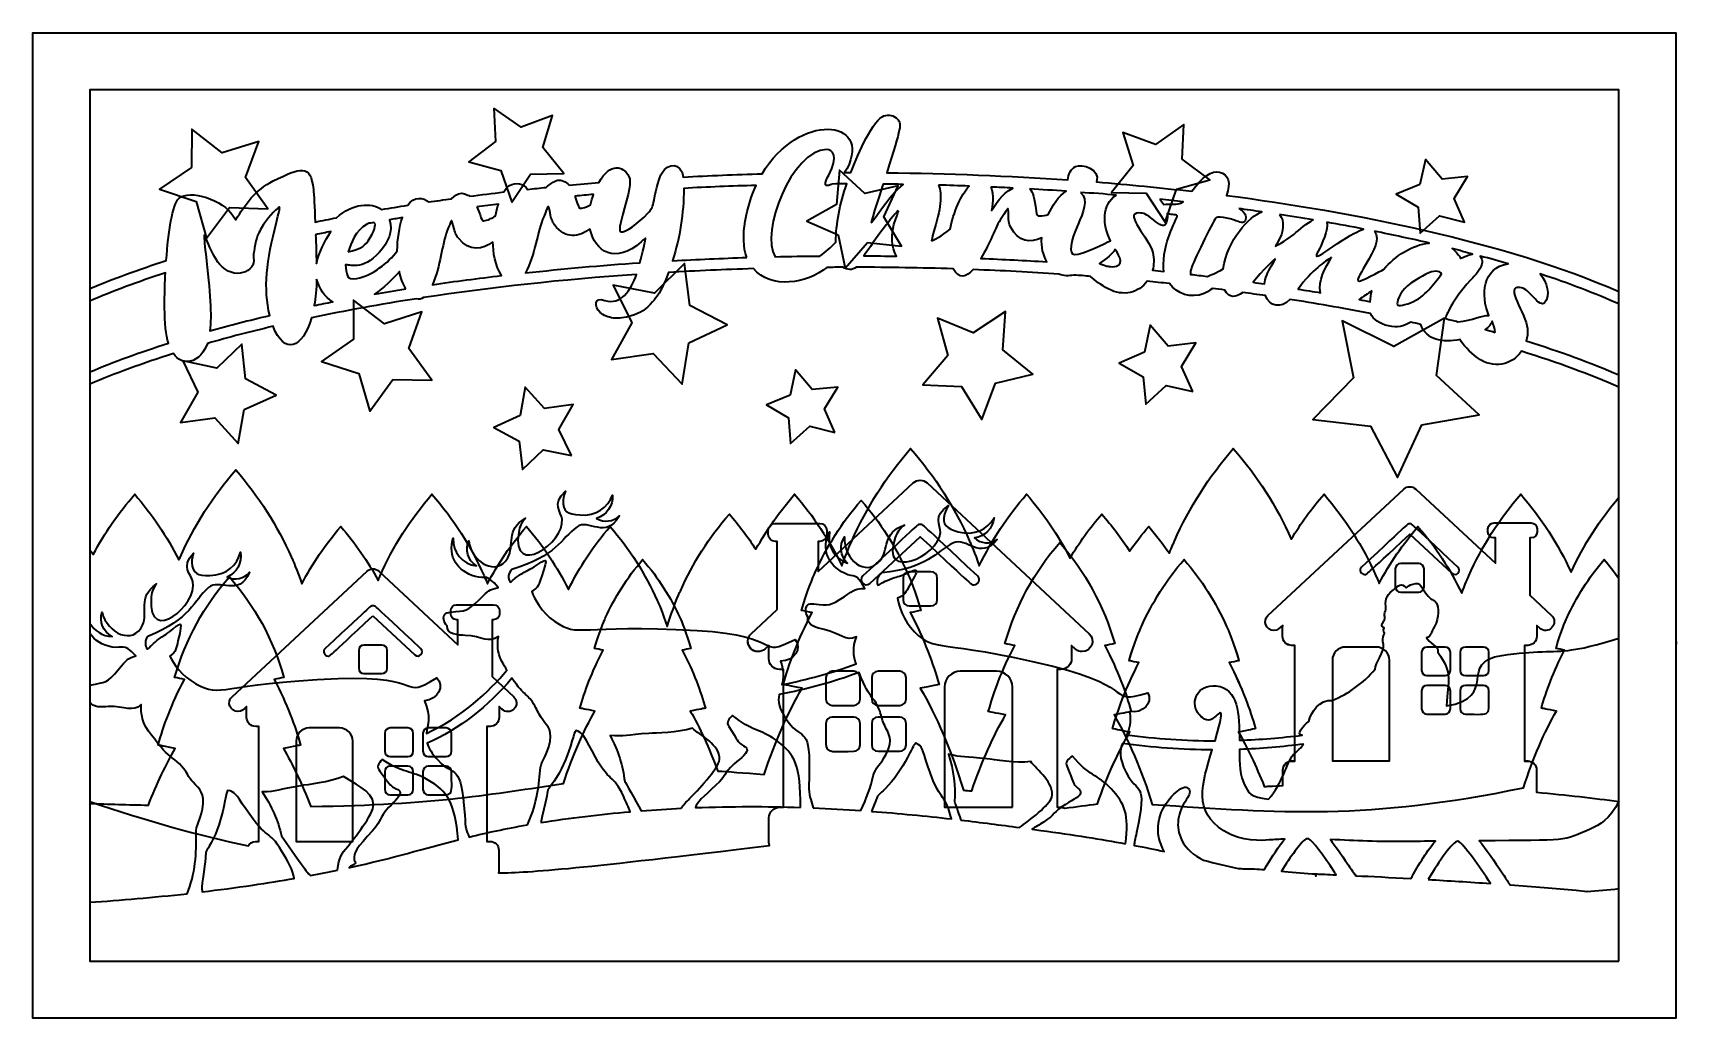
# Model space of a CAD drawing. Header units: inches. Extents: x 0 to 10, y 0 to 6.
import ezdxf

# ---------------------------------------------------------------- set-up
doc = ezdxf.new("R2010")
doc.units = ezdxf.units.IN
doc.header["$MEASUREMENT"] = 0
doc.layers.add('Christmas 3d village', color=7, linetype='Continuous', lineweight=0)

msp = doc.modelspace()

# ---------------------------------------------------------------- linework, layer by layer
at = {"layer": 'Christmas 3d village', "color": 254, "lineweight": 35, "true_color": 0xd7e2fd}
msp.add_lwpolyline([(0, 6), (10, 6), (10, 0), (0, 0)], close=True, dxfattribs=at)
at = {"layer": 'Christmas 3d village', "color": 151, "lineweight": 35, "true_color": 0xafc6fb}
for points, knots in [([(0, 6), (0, 6), (0, 0), (0, 0), (0, 0), (10, 0), (10, 0), (10, 0), (10, 6), (10, 6), (10, 6), (0, 6), (0, 6)], [0, 0, 0, 0, 1, 1, 1, 2, 2, 2, 3, 3, 3, 4, 4, 4, 4]), ([(2.805, 5.541), (2.805, 5.541), (2.972, 5.425), (2.972, 5.425), (2.972, 5.425), (3.163, 5.497), (3.163, 5.497), (3.163, 5.497), (3.104, 5.302), (3.104, 5.302), (3.104, 5.302), (3.231, 5.144), (3.231, 5.144), (3.231, 5.144), (3.028, 5.139), (3.028, 5.139), (3.028, 5.139), (2.916, 4.969), (2.916, 4.969), (2.916, 4.969), (2.849, 5.161), (2.849, 5.161), (2.849, 5.161), (2.653, 5.215), (2.653, 5.215), (2.653, 5.215), (2.815, 5.338), (2.815, 5.338), (2.815, 5.338), (2.805, 5.541), (2.805, 5.541)], [0, 0, 0, 0, 1, 1, 1, 2, 2, 2, 3, 3, 3, 4, 4, 4, 5, 5, 5, 6, 6, 6, 7, 7, 7, 8, 8, 8, 9, 9, 9, 10, 10, 10, 10]), ([(0.965, 5.18), (0.965, 5.18), (0.968, 5.414), (0.968, 5.414), (0.968, 5.414), (1.152, 5.269), (1.152, 5.269), (1.152, 5.269), (1.376, 5.339), (1.376, 5.339), (1.376, 5.339), (1.295, 5.119), (1.295, 5.119), (1.295, 5.119), (1.431, 4.928), (1.431, 4.928), (1.431, 4.928), (1.197, 4.937), (1.197, 4.937), (1.197, 4.937), (1.057, 4.749), (1.057, 4.749), (1.057, 4.749), (0.993, 4.974), (0.993, 4.974), (0.993, 4.974), (0.771, 5.049), (0.771, 5.049), (0.771, 5.049), (0.965, 5.18), (0.965, 5.18)], [0, 0, 0, 0, 1, 1, 1, 2, 2, 2, 3, 3, 3, 4, 4, 4, 5, 5, 5, 6, 6, 6, 7, 7, 7, 8, 8, 8, 9, 9, 9, 10, 10, 10, 10]), ([(6.961, 5.048), (6.961, 5.048), (6.892, 4.848), (6.892, 4.848), (6.892, 4.848), (6.776, 5.024), (6.776, 5.024), (6.776, 5.024), (6.565, 5.028), (6.565, 5.028), (6.565, 5.028), (6.696, 5.193), (6.696, 5.193), (6.696, 5.193), (6.634, 5.394), (6.634, 5.394), (6.634, 5.394), (6.832, 5.321), (6.832, 5.321), (6.832, 5.321), (7.004, 5.441), (7.004, 5.441), (7.004, 5.441), (6.995, 5.231), (6.995, 5.231), (6.995, 5.231), (7.164, 5.104), (7.164, 5.104), (7.164, 5.104), (6.961, 5.048), (6.961, 5.048)], [0, 0, 0, 0, 1, 1, 1, 2, 2, 2, 3, 3, 3, 4, 4, 4, 5, 5, 5, 6, 6, 6, 7, 7, 7, 8, 8, 8, 9, 9, 9, 10, 10, 10, 10]), ([(8.442, 5.076), (8.442, 5.076), (8.475, 5.229), (8.475, 5.229), (8.475, 5.229), (8.577, 5.109), (8.577, 5.109), (8.577, 5.109), (8.732, 5.125), (8.732, 5.125), (8.732, 5.125), (8.65, 4.992), (8.65, 4.992), (8.65, 4.992), (8.713, 4.848), (8.713, 4.848), (8.713, 4.848), (8.561, 4.886), (8.561, 4.886), (8.561, 4.886), (8.444, 4.781), (8.444, 4.781), (8.444, 4.781), (8.432, 4.938), (8.432, 4.938), (8.432, 4.938), (8.297, 5.017), (8.297, 5.017), (8.297, 5.017), (8.442, 5.076), (8.442, 5.076)], [0, 0, 0, 0, 1, 1, 1, 2, 2, 2, 3, 3, 3, 4, 4, 4, 5, 5, 5, 6, 6, 6, 7, 7, 7, 8, 8, 8, 9, 9, 9, 10, 10, 10, 10]), ([(5.08, 4.724), (5.08, 4.724), (4.943, 4.567), (4.943, 4.567), (4.943, 4.567), (4.901, 4.771), (4.901, 4.771), (4.901, 4.771), (4.71, 4.853), (4.71, 4.853), (4.71, 4.853), (4.891, 4.955), (4.891, 4.955), (4.891, 4.955), (4.91, 5.163), (4.91, 5.163), (4.91, 5.163), (5.063, 5.022), (5.063, 5.022), (5.063, 5.022), (5.267, 5.069), (5.267, 5.069), (5.267, 5.069), (5.18, 4.879), (5.18, 4.879), (5.18, 4.879), (5.287, 4.7), (5.287, 4.7), (5.287, 4.7), (5.08, 4.724), (5.08, 4.724)], [0, 0, 0, 0, 1, 1, 1, 2, 2, 2, 3, 3, 3, 4, 4, 4, 5, 5, 5, 6, 6, 6, 7, 7, 7, 8, 8, 8, 9, 9, 9, 10, 10, 10, 10]), ([(3.993, 4.113), (3.993, 4.113), (3.951, 3.86), (3.951, 3.86), (3.951, 3.86), (3.776, 4.048), (3.776, 4.048), (3.776, 4.048), (3.522, 4.01), (3.522, 4.01), (3.522, 4.01), (3.646, 4.234), (3.646, 4.234), (3.646, 4.234), (3.532, 4.464), (3.532, 4.464), (3.532, 4.464), (3.783, 4.415), (3.783, 4.415), (3.783, 4.415), (3.966, 4.595), (3.966, 4.595), (3.966, 4.595), (3.998, 4.34), (3.998, 4.34), (3.998, 4.34), (4.225, 4.222), (4.225, 4.222), (4.225, 4.222), (3.993, 4.113), (3.993, 4.113)], [0, 0, 0, 0, 1, 1, 1, 2, 2, 2, 3, 3, 3, 4, 4, 4, 5, 5, 5, 6, 6, 6, 7, 7, 7, 8, 8, 8, 9, 9, 9, 10, 10, 10, 10]), ([(2.191, 3.89), (2.191, 3.89), (2.051, 3.697), (2.051, 3.697), (2.051, 3.697), (1.983, 3.925), (1.983, 3.925), (1.983, 3.925), (1.756, 3.999), (1.756, 3.999), (1.756, 3.999), (1.952, 4.134), (1.952, 4.134), (1.952, 4.134), (1.952, 4.373), (1.952, 4.373), (1.952, 4.373), (2.141, 4.228), (2.141, 4.228), (2.141, 4.228), (2.368, 4.302), (2.368, 4.302), (2.368, 4.302), (2.289, 4.077), (2.289, 4.077), (2.289, 4.077), (2.429, 3.884), (2.429, 3.884), (2.429, 3.884), (2.191, 3.89), (2.191, 3.89)], [0, 0, 0, 0, 1, 1, 1, 2, 2, 2, 3, 3, 3, 4, 4, 4, 5, 5, 5, 6, 6, 6, 7, 7, 7, 8, 8, 8, 9, 9, 9, 10, 10, 10, 10]), ([(5.858, 3.866), (5.858, 3.866), (5.775, 3.646), (5.775, 3.646), (5.775, 3.646), (5.651, 3.846), (5.651, 3.846), (5.651, 3.846), (5.417, 3.856), (5.417, 3.856), (5.417, 3.856), (5.568, 4.036), (5.568, 4.036), (5.568, 4.036), (5.506, 4.263), (5.506, 4.263), (5.506, 4.263), (5.723, 4.174), (5.723, 4.174), (5.723, 4.174), (5.92, 4.303), (5.92, 4.303), (5.92, 4.303), (5.903, 4.069), (5.903, 4.069), (5.903, 4.069), (6.086, 3.922), (6.086, 3.922), (6.086, 3.922), (5.858, 3.866), (5.858, 3.866)], [0, 0, 0, 0, 1, 1, 1, 2, 2, 2, 3, 3, 3, 4, 4, 4, 5, 5, 5, 6, 6, 6, 7, 7, 7, 8, 8, 8, 9, 9, 9, 10, 10, 10, 10]), ([(7.06, 3.815), (7.06, 3.815), (6.897, 3.852), (6.897, 3.852), (6.897, 3.852), (6.773, 3.739), (6.773, 3.739), (6.773, 3.739), (6.758, 3.906), (6.758, 3.906), (6.758, 3.906), (6.612, 3.989), (6.612, 3.989), (6.612, 3.989), (6.766, 4.055), (6.766, 4.055), (6.766, 4.055), (6.8, 4.219), (6.8, 4.219), (6.8, 4.219), (6.91, 4.093), (6.91, 4.093), (6.91, 4.093), (7.077, 4.112), (7.077, 4.112), (7.077, 4.112), (6.99, 3.968), (6.99, 3.968), (6.99, 3.968), (7.06, 3.815), (7.06, 3.815)], [0, 0, 0, 0, 1, 1, 1, 2, 2, 2, 3, 3, 3, 4, 4, 4, 5, 5, 5, 6, 6, 6, 7, 7, 7, 8, 8, 8, 9, 9, 9, 10, 10, 10, 10]), ([(8.454, 3.613), (8.454, 3.613), (8.306, 3.293), (8.306, 3.293), (8.306, 3.293), (8.141, 3.605), (8.141, 3.605), (8.141, 3.605), (7.791, 3.646), (7.791, 3.646), (7.791, 3.646), (8.037, 3.899), (8.037, 3.899), (8.037, 3.899), (7.968, 4.246), (7.968, 4.246), (7.968, 4.246), (8.284, 4.09), (8.284, 4.09), (8.284, 4.09), (8.592, 4.263), (8.592, 4.263), (8.592, 4.263), (8.542, 3.913), (8.542, 3.913), (8.542, 3.913), (8.802, 3.674), (8.802, 3.674), (8.802, 3.674), (8.454, 3.613), (8.454, 3.613)], [0, 0, 0, 0, 1, 1, 1, 2, 2, 2, 3, 3, 3, 4, 4, 4, 5, 5, 5, 6, 6, 6, 7, 7, 7, 8, 8, 8, 9, 9, 9, 10, 10, 10, 10]), ([(1.287, 3.707), (1.287, 3.707), (1.249, 3.5), (1.249, 3.5), (1.249, 3.5), (1.107, 3.656), (1.107, 3.656), (1.107, 3.656), (0.898, 3.628), (0.898, 3.628), (0.898, 3.628), (1.003, 3.811), (1.003, 3.811), (1.003, 3.811), (0.912, 4.002), (0.912, 4.002), (0.912, 4.002), (1.119, 3.958), (1.119, 3.958), (1.119, 3.958), (1.271, 4.104), (1.271, 4.104), (1.271, 4.104), (1.294, 3.894), (1.294, 3.894), (1.294, 3.894), (1.48, 3.794), (1.48, 3.794), (1.48, 3.794), (1.287, 3.707), (1.287, 3.707)], [0, 0, 0, 0, 1, 1, 1, 2, 2, 2, 3, 3, 3, 4, 4, 4, 5, 5, 5, 6, 6, 6, 7, 7, 7, 8, 8, 8, 9, 9, 9, 10, 10, 10, 10]), ([(4.88, 3.567), (4.88, 3.567), (4.728, 3.604), (4.728, 3.604), (4.728, 3.604), (4.611, 3.5), (4.611, 3.5), (4.611, 3.5), (4.599, 3.656), (4.599, 3.656), (4.599, 3.656), (4.464, 3.735), (4.464, 3.735), (4.464, 3.735), (4.609, 3.794), (4.609, 3.794), (4.609, 3.794), (4.642, 3.947), (4.642, 3.947), (4.642, 3.947), (4.743, 3.828), (4.743, 3.828), (4.743, 3.828), (4.899, 3.843), (4.899, 3.843), (4.899, 3.843), (4.817, 3.71), (4.817, 3.71), (4.817, 3.71), (4.88, 3.567), (4.88, 3.567)], [0, 0, 0, 0, 1, 1, 1, 2, 2, 2, 3, 3, 3, 4, 4, 4, 5, 5, 5, 6, 6, 6, 7, 7, 7, 8, 8, 8, 9, 9, 9, 10, 10, 10, 10]), ([(3.278, 3.426), (3.278, 3.426), (3.106, 3.461), (3.106, 3.461), (3.106, 3.461), (2.98, 3.34), (2.98, 3.34), (2.98, 3.34), (2.96, 3.514), (2.96, 3.514), (2.96, 3.514), (2.806, 3.597), (2.806, 3.597), (2.806, 3.597), (2.965, 3.669), (2.965, 3.669), (2.965, 3.669), (2.996, 3.842), (2.996, 3.842), (2.996, 3.842), (3.114, 3.712), (3.114, 3.712), (3.114, 3.712), (3.288, 3.736), (3.288, 3.736), (3.288, 3.736), (3.201, 3.584), (3.201, 3.584), (3.201, 3.584), (3.278, 3.426), (3.278, 3.426)], [0, 0, 0, 0, 1, 1, 1, 2, 2, 2, 3, 3, 3, 4, 4, 4, 5, 5, 5, 6, 6, 6, 7, 7, 7, 8, 8, 8, 9, 9, 9, 10, 10, 10, 10])]:
    msp.add_open_spline(points, degree=3, knots=knots, dxfattribs=at)
at = {"layer": 'Christmas 3d village', "color": 161, "lineweight": 35, "true_color": 0x87a9f9}
for points, knots in [([(0, 6), (0, 6), (0, 0), (0, 0), (0, 0), (10, 0), (10, 0), (10, 0), (10, 6), (10, 6), (10, 6), (0, 6), (0, 6)], [0, 0, 0, 0, 1, 1, 1, 2, 2, 2, 3, 3, 3, 4, 4, 4, 4]), ([(9.653, 4.425), (8.953, 4.73), (8.027, 4.911), (7.264, 5.01), (7.293, 5.086), (7.277, 5.14), (7.222, 5.152), (7.174, 5.162), (7.12, 5.127), (7.053, 5.035), (6.864, 5.057), (6.671, 5.076), (6.473, 5.092), (6.499, 5.174), (6.384, 5.203), (6.346, 5.186), (6.319, 5.173), (6.301, 5.139), (6.299, 5.104), (5.941, 5.129), (5.572, 5.144), (5.197, 5.148), (5.284, 5.426), (5.294, 5.449), (5.254, 5.483), (5.23, 5.502), (5.198, 5.505), (5.169, 5.489), (5.098, 5.449), (5.008, 5.224), (4.979, 5.149), (4.966, 5.149), (4.953, 5.149), (4.94, 5.149), (4.946, 5.157), (4.951, 5.165), (4.955, 5.173), (5.109, 5.479), (4.662, 5.518), (4.438, 5.142), (4.277, 5.137), (4.116, 5.131), (3.958, 5.122), (3.947, 5.21), (3.864, 5.21), (3.829, 5.148), (3.813, 5.12), (3.794, 5.052), (3.781, 4.982), (3.771, 4.936), (3.77, 4.932), (3.741, 4.9), (3.687, 4.841), (3.603, 4.781), (3.58, 4.788), (3.566, 4.792), (3.569, 4.82), (3.6, 4.934), (3.638, 5.065), (3.643, 5.104), (3.621, 5.138), (3.596, 5.182), (3.514, 5.216), (3.445, 5.088), (3.385, 5.083), (3.324, 5.078), (3.265, 5.072), (3.254, 5.085), (3.243, 5.092), (3.229, 5.097), (3.202, 5.108), (3.192, 5.107), (3.154, 5.082), (3.145, 5.076), (3.135, 5.068), (3.125, 5.059), (3.087, 5.055), (3.049, 5.051), (3.011, 5.047), (2.99, 5.082), (2.936, 5.094), (2.9, 5.07), (2.888, 5.062), (2.877, 5.048), (2.867, 5.031), (2.797, 5.022), (2.727, 5.014), (2.659, 5.005), (2.651, 5.01), (2.643, 5.014), (2.634, 5.017), (2.613, 5.025), (2.597, 5.032), (2.547, 4.99), (2.501, 4.983), (2.455, 4.977), (2.409, 4.97), (2.379, 4.997), (2.319, 5.008), (2.282, 4.95), (2.228, 4.942), (2.175, 4.933), (2.123, 4.924), (2.058, 4.969), (1.949, 4.963), (1.848, 4.874), (1.804, 4.865), (1.761, 4.857), (1.718, 4.848), (1.715, 4.937), (1.711, 5.015), (1.707, 5.047), (1.691, 5.204), (1.629, 5.18), (1.463, 5.098), (1.351, 5.042), (1.295, 4.957), (1.235, 4.861), (1.235, 4.861), (1.217, 4.888), (1.217, 4.888), (1.162, 4.978), (0.954, 5.053), (0.888, 4.991), (0.849, 4.955), (0.824, 4.79), (0.812, 4.613), (0.643, 4.559), (0.488, 4.502), (0.347, 4.443), (0.347, 4.443), (0.347, 5.653), (0.347, 5.653), (0.347, 5.653), (9.653, 5.653), (9.653, 5.653), (9.653, 5.653), (9.653, 4.425), (9.653, 4.425)], [0, 0, 0, 0, 1, 1, 1, 2, 2, 2, 3, 3, 3, 4, 4, 4, 5, 5, 5, 6, 6, 6, 7, 7, 7, 8, 8, 8, 9, 9, 9, 10, 10, 10, 11, 11, 11, 12, 12, 12, 13, 13, 13, 14, 14, 14, 15, 15, 15, 16, 16, 16, 17, 17, 17, 18, 18, 18, 19, 19, 19, 20, 20, 20, 21, 21, 21, 22, 22, 22, 23, 23, 23, 24, 24, 24, 25, 25, 25, 26, 26, 26, 27, 27, 27, 28, 28, 28, 29, 29, 29, 30, 30, 30, 31, 31, 31, 32, 32, 32, 33, 33, 33, 34, 34, 34, 35, 35, 35, 36, 36, 36, 37, 37, 37, 38, 38, 38, 39, 39, 39, 40, 40, 40, 41, 41, 41, 42, 42, 42, 43, 43, 43, 44, 44, 44, 45, 45, 45, 46, 46, 46, 46]), ([(4.842, 5.071), (4.849, 5.072), (4.857, 5.076), (4.865, 5.08), (4.865, 5.08), (4.865, 5.079), (4.865, 5.079), (4.894, 5.08), (4.924, 5.08), (4.953, 5.08), (4.911, 4.958), (4.889, 4.838), (4.886, 4.726), (4.857, 4.692), (4.827, 4.667), (4.789, 4.641), (4.698, 4.64), (4.607, 4.639), (4.517, 4.637), (4.422, 4.785), (4.621, 5.287), (4.83, 5.289), (4.866, 5.29), (4.907, 5.25), (4.844, 5.134), (4.817, 5.082), (4.816, 5.065), (4.842, 5.071)], [0, 0, 0, 0, 1, 1, 1, 2, 2, 2, 3, 3, 3, 4, 4, 4, 5, 5, 5, 6, 6, 6, 7, 7, 7, 8, 8, 8, 9, 9, 9, 9]), ([(3.298, 5.006), (3.337, 5.009), (3.375, 5.013), (3.413, 5.016), (3.406, 4.996), (3.399, 4.974), (3.394, 4.952), (3.378, 4.943), (3.362, 4.937), (3.342, 4.933), (3.319, 4.928), (3.326, 4.932), (3.298, 5.006)], [0, 0, 0, 0, 1, 1, 1, 2, 2, 2, 3, 3, 3, 4, 4, 4, 4]), ([(4.345, 4.632), (4.193, 4.627), (4.042, 4.62), (3.893, 4.612), (3.938, 4.753), (3.962, 4.9), (3.961, 5.053), (4.106, 5.061), (4.253, 5.067), (4.402, 5.071), (4.347, 4.953), (4.298, 4.754), (4.345, 4.632)], [0, 0, 0, 0, 1, 1, 1, 2, 2, 2, 3, 3, 3, 4, 4, 4, 4]), ([(5.101, 4.843), (5.099, 4.845), (5.174, 5.076), (5.175, 5.079), (5.215, 5.078), (5.255, 5.078), (5.296, 5.077), (5.253, 5.042), (5.206, 4.987), (5.15, 4.908), (5.124, 4.872), (5.102, 4.841), (5.101, 4.843)], [0, 0, 0, 0, 1, 1, 1, 2, 2, 2, 3, 3, 3, 4, 4, 4, 4]), ([(5.511, 5.073), (5.574, 5.071), (5.636, 5.069), (5.698, 5.067), (5.651, 5.015), (5.602, 4.908), (5.582, 4.804), (5.534, 4.766), (5.476, 4.73), (5.47, 4.736), (5.469, 4.737), (5.474, 4.757), (5.479, 4.779), (5.527, 4.932), (5.537, 5.014), (5.511, 5.073)], [0, 0, 0, 0, 1, 1, 1, 2, 2, 2, 3, 3, 3, 4, 4, 4, 5, 5, 5, 5]), ([(5.831, 5.061), (5.875, 5.059), (5.919, 5.057), (5.964, 5.055), (5.896, 5.02), (5.859, 4.956), (5.835, 4.918), (5.837, 4.932), (5.852, 5.022), (5.831, 5.061)], [0, 0, 0, 0, 1, 1, 1, 2, 2, 2, 3, 3, 3, 3]), ([(6.066, 5.05), (6.14, 5.045), (6.215, 5.041), (6.288, 5.035), (6.246, 5.014), (6.201, 4.937), (6.18, 4.894), (6.163, 4.888), (6.147, 4.886), (6.127, 4.885), (6.112, 4.885), (6.11, 4.885), (6.106, 4.916), (6.095, 4.996), (6.087, 5.029), (6.066, 5.05)], [0, 0, 0, 0, 1, 1, 1, 2, 2, 2, 3, 3, 3, 4, 4, 4, 5, 5, 5, 5]), ([(6.377, 5.027), (6.444, 5.025), (6.527, 5.018), (6.593, 5.012), (6.505, 4.954), (6.51, 4.832), (6.558, 4.733), (6.532, 4.723), (6.389, 4.646), (6.339, 4.65), (6.304, 4.653), (6.313, 4.726), (6.361, 4.835), (6.391, 4.902), (6.427, 4.984), (6.377, 5.027)], [0, 0, 0, 0, 1, 1, 1, 2, 2, 2, 3, 3, 3, 4, 4, 4, 5, 5, 5, 5]), ([(1.343, 4.63), (1.34, 4.648), (1.354, 4.729), (1.368, 4.765), (1.376, 4.785), (1.395, 4.818), (1.41, 4.841), (1.436, 4.88), (1.496, 4.943), (1.502, 4.939), (1.505, 4.938), (1.495, 4.897), (1.483, 4.848), (1.422, 4.61), (1.401, 4.443), (1.442, 4.279), (1.317, 4.25), (1.196, 4.219), (1.078, 4.186), (1.089, 4.279), (1.079, 4.418), (1.052, 4.655), (1.045, 4.716), (1.04, 4.767), (1.043, 4.767), (1.046, 4.768), (1.053, 4.752), (1.061, 4.732), (1.08, 4.681), (1.114, 4.617), (1.135, 4.592), (1.221, 4.487), (1.363, 4.545), (1.343, 4.63)], [0, 0, 0, 0, 1, 1, 1, 2, 2, 2, 3, 3, 3, 4, 4, 4, 5, 5, 5, 6, 6, 6, 7, 7, 7, 8, 8, 8, 9, 9, 9, 10, 10, 10, 11, 11, 11, 11]), ([(2.702, 4.94), (2.746, 4.946), (2.79, 4.952), (2.834, 4.957), (2.827, 4.935), (2.82, 4.911), (2.815, 4.886), (2.796, 4.872), (2.777, 4.863), (2.753, 4.857), (2.728, 4.851), (2.738, 4.859), (2.702, 4.94)], [0, 0, 0, 0, 1, 1, 1, 2, 2, 2, 3, 3, 3, 4, 4, 4, 4]), ([(3.39, 4.807), (3.421, 4.666), (3.546, 4.589), (3.702, 4.727), (3.717, 4.741), (3.729, 4.751), (3.729, 4.749), (3.73, 4.743), (3.709, 4.657), (3.695, 4.6), (3.457, 4.584), (3.225, 4.563), (2.998, 4.538), (3.058, 4.649), (3.07, 4.79), (3.109, 4.88), (3.12, 4.907), (3.132, 4.934), (3.134, 4.939), (3.137, 4.947), (3.141, 4.937), (3.148, 4.903), (3.155, 4.865), (3.16, 4.851), (3.175, 4.831), (3.243, 4.74), (3.324, 4.757), (3.39, 4.807)], [0, 0, 0, 0, 1, 1, 1, 2, 2, 2, 3, 3, 3, 4, 4, 4, 5, 5, 5, 6, 6, 6, 7, 7, 7, 8, 8, 8, 9, 9, 9, 9]), ([(5.267, 4.917), (5.27, 4.918), (5.263, 4.897), (5.252, 4.868), (5.217, 4.772), (5.224, 4.692), (5.257, 4.64), (5.191, 4.641), (5.125, 4.642), (5.058, 4.642), (5.116, 4.73), (5.25, 4.909), (5.267, 4.917)], [0, 0, 0, 0, 1, 1, 1, 2, 2, 2, 3, 3, 3, 4, 4, 4, 4]), ([(5.897, 4.876), (5.913, 4.9), (5.928, 4.923), (5.931, 4.928), (5.936, 4.935), (5.938, 4.925), (5.938, 4.891), (5.938, 4.854), (5.941, 4.839), (5.951, 4.818), (5.997, 4.724), (6.072, 4.721), (6.14, 4.752), (6.137, 4.695), (6.148, 4.648), (6.171, 4.606), (6.039, 4.614), (5.905, 4.621), (5.77, 4.626), (5.828, 4.723), (5.853, 4.809), (5.897, 4.876)], [0, 0, 0, 0, 1, 1, 1, 2, 2, 2, 3, 3, 3, 4, 4, 4, 5, 5, 5, 6, 6, 6, 7, 7, 7, 7]), ([(6.893, 4.834), (6.903, 4.849), (6.907, 4.876), (6.904, 4.899), (6.922, 4.896), (6.938, 4.893), (6.946, 4.892), (6.956, 4.892), (6.969, 4.889), (6.964, 4.88), (6.955, 4.864), (6.927, 4.794), (6.911, 4.753), (6.893, 4.704), (6.872, 4.594), (6.883, 4.547), (6.86, 4.549), (6.837, 4.551), (6.815, 4.554), (6.823, 4.587), (6.825, 4.624), (6.816, 4.663), (6.795, 4.752), (6.634, 4.902), (6.732, 4.903), (6.761, 4.903), (6.775, 4.897), (6.82, 4.861), (6.86, 4.827), (6.883, 4.818), (6.893, 4.834)], [0, 0, 0, 0, 1, 1, 1, 2, 2, 2, 3, 3, 3, 4, 4, 4, 5, 5, 5, 6, 6, 6, 7, 7, 7, 8, 8, 8, 9, 9, 9, 10, 10, 10, 10]), ([(6.859, 4.987), (6.907, 4.982), (6.954, 4.977), (7.001, 4.971), (6.96, 4.946), (6.924, 4.962), (6.883, 4.954), (6.876, 4.966), (6.868, 4.977), (6.859, 4.987)], [0, 0, 0, 0, 1, 1, 1, 2, 2, 2, 3, 3, 3, 3]), ([(7.34, 4.93), (7.387, 4.923), (7.433, 4.917), (7.48, 4.91), (7.402, 4.883), (7.271, 4.739), (7.244, 4.562), (7.201, 4.538), (7.169, 4.525), (7.148, 4.517), (7.114, 4.521), (7.08, 4.525), (7.046, 4.529), (7.044, 4.539), (7.046, 4.551), (7.051, 4.568), (7.058, 4.596), (7.181, 4.849), (7.198, 4.871), (7.205, 4.879), (7.211, 4.879), (7.247, 4.875), (7.274, 4.872), (7.3, 4.864), (7.322, 4.856), (7.361, 4.839), (7.373, 4.841), (7.381, 4.863), (7.389, 4.885), (7.374, 4.909), (7.34, 4.93)], [0, 0, 0, 0, 1, 1, 1, 2, 2, 2, 3, 3, 3, 4, 4, 4, 5, 5, 5, 6, 6, 6, 7, 7, 7, 8, 8, 8, 9, 9, 9, 10, 10, 10, 10]), ([(2.109, 4.664), (2.159, 4.721), (2.196, 4.79), (2.171, 4.862), (2.197, 4.866), (2.223, 4.87), (2.249, 4.875), (2.23, 4.817), (2.218, 4.743), (2.218, 4.672), (2.16, 4.598), (2.072, 4.525), (1.971, 4.504), (1.902, 4.49), (1.913, 4.535), (1.902, 4.588), (1.922, 4.591), (2.006, 4.547), (2.109, 4.664)], [0, 0, 0, 0, 1, 1, 1, 2, 2, 2, 3, 3, 3, 4, 4, 4, 5, 5, 5, 6, 6, 6, 6]), ([(1.919, 4.667), (1.943, 4.723), (1.955, 4.79), (2.036, 4.838), (2.049, 4.841), (2.062, 4.843), (2.076, 4.845), (2.091, 4.834), (2.08, 4.79), (2.04, 4.734), (2.012, 4.694), (1.988, 4.682), (1.919, 4.667)], [0, 0, 0, 0, 1, 1, 1, 2, 2, 2, 3, 3, 3, 4, 4, 4, 4]), ([(2.8, 4.728), (2.8, 4.667), (2.814, 4.578), (2.853, 4.522), (2.71, 4.505), (2.57, 4.487), (2.432, 4.466), (2.482, 4.581), (2.488, 4.708), (2.522, 4.796), (2.533, 4.823), (2.543, 4.85), (2.545, 4.855), (2.548, 4.864), (2.552, 4.854), (2.56, 4.82), (2.569, 4.783), (2.575, 4.768), (2.59, 4.749), (2.659, 4.664), (2.737, 4.68), (2.8, 4.728)], [0, 0, 0, 0, 1, 1, 1, 2, 2, 2, 3, 3, 3, 4, 4, 4, 5, 5, 5, 6, 6, 6, 7, 7, 7, 7]), ([(7.587, 4.894), (7.656, 4.884), (7.725, 4.872), (7.793, 4.861), (7.757, 4.844), (7.706, 4.799), (7.674, 4.773), (7.618, 4.729), (7.566, 4.703), (7.563, 4.702), (7.563, 4.703), (7.57, 4.715), (7.578, 4.727), (7.614, 4.785), (7.62, 4.857), (7.587, 4.894)], [0, 0, 0, 0, 1, 1, 1, 2, 2, 2, 3, 3, 3, 4, 4, 4, 5, 5, 5, 5]), ([(7.875, 4.847), (7.951, 4.833), (8.026, 4.82), (8.099, 4.805), (8.069, 4.795), (8.021, 4.77), (7.94, 4.717), (7.864, 4.667), (7.82, 4.633), (7.812, 4.641), (7.808, 4.646), (7.818, 4.66), (7.832, 4.688), (7.838, 4.7), (7.888, 4.805), (7.875, 4.847)], [0, 0, 0, 0, 1, 1, 1, 2, 2, 2, 3, 3, 3, 4, 4, 4, 5, 5, 5, 5]), ([(1.721, 4.771), (1.751, 4.778), (1.782, 4.784), (1.813, 4.79), (1.774, 4.728), (1.743, 4.663), (1.726, 4.596), (1.725, 4.652), (1.723, 4.712), (1.721, 4.771)], [0, 0, 0, 0, 1, 1, 1, 2, 2, 2, 3, 3, 3, 3]), ([(8.165, 4.792), (8.279, 4.769), (8.39, 4.745), (8.498, 4.72), (8.395, 4.709), (8.291, 4.642), (8.221, 4.559), (8.208, 4.553), (8.073, 4.478), (8.065, 4.489), (8.059, 4.497), (8.069, 4.516), (8.111, 4.588), (8.164, 4.683), (8.201, 4.738), (8.165, 4.792)], [0, 0, 0, 0, 1, 1, 1, 2, 2, 2, 3, 3, 3, 4, 4, 4, 5, 5, 5, 5]), ([(6.57, 4.576), (6.536, 4.579), (6.542, 4.576), (6.492, 4.596), (6.536, 4.625), (6.57, 4.655), (6.588, 4.681), (6.615, 4.638), (6.649, 4.58), (6.57, 4.576)], [0, 0, 0, 0, 1, 1, 1, 2, 2, 2, 3, 3, 3, 3]), ([(7.563, 4.624), (7.564, 4.623), (7.553, 4.604), (7.539, 4.582), (7.513, 4.541), (7.5, 4.504), (7.496, 4.471), (7.473, 4.474), (7.449, 4.477), (7.426, 4.481), (7.426, 4.481), (7.426, 4.481), (7.427, 4.482), (7.48, 4.546), (7.56, 4.629), (7.563, 4.624)], [0, 0, 0, 0, 1, 1, 1, 2, 2, 2, 3, 3, 3, 4, 4, 4, 5, 5, 5, 5]), ([(7.904, 4.633), (7.865, 4.57), (7.82, 4.49), (7.837, 4.417), (7.792, 4.425), (7.746, 4.432), (7.7, 4.439), (7.786, 4.56), (7.865, 4.607), (7.904, 4.633)], [0, 0, 0, 0, 1, 1, 1, 2, 2, 2, 3, 3, 3, 3]), ([(8.747, 4.491), (8.753, 4.497), (8.758, 4.503), (8.763, 4.509), (8.763, 4.509), (8.763, 4.509), (8.763, 4.509), (8.784, 4.529), (8.798, 4.549), (8.806, 4.563), (8.821, 4.589), (8.821, 4.601), (8.821, 4.606), (8.821, 4.609), (8.82, 4.627), (8.809, 4.641), (8.869, 4.625), (8.924, 4.609), (8.978, 4.593), (8.824, 4.571), (8.81, 4.405), (8.861, 4.278), (8.821, 4.282), (8.764, 4.248), (8.673, 4.241), (8.648, 4.247), (8.622, 4.254), (8.597, 4.26), (8.597, 4.274), (8.642, 4.377), (8.747, 4.491)], [0, 0, 0, 0, 1, 1, 1, 2, 2, 2, 3, 3, 3, 4, 4, 4, 5, 5, 5, 6, 6, 6, 7, 7, 7, 8, 8, 8, 9, 9, 9, 10, 10, 10, 10]), ([(8.727, 4.642), (8.711, 4.637), (8.699, 4.63), (8.691, 4.625), (8.679, 4.644), (8.667, 4.664), (8.638, 4.686), (8.681, 4.675), (8.723, 4.664), (8.762, 4.653), (8.751, 4.651), (8.738, 4.647), (8.727, 4.642)], [0, 0, 0, 0, 1, 1, 1, 2, 2, 2, 3, 3, 3, 4, 4, 4, 4]), ([(9.653, 3.172), (9.535, 3.034), (9.437, 2.88), (9.362, 2.715), (9.283, 2.887), (9.18, 3.047), (9.056, 3.19), (8.925, 3.041), (8.819, 2.873), (8.739, 2.693), (8.734, 2.682), (8.717, 2.642), (8.696, 2.587), (8.627, 2.734), (8.538, 2.87), (8.43, 2.993), (8.338, 2.887), (8.259, 2.771), (8.194, 2.647), (8.185, 2.67), (8.177, 2.687), (8.174, 2.693), (8.095, 2.873), (7.988, 3.041), (7.858, 3.19), (7.783, 3.105), (7.717, 3.013), (7.659, 2.917), (7.57, 3.117), (7.451, 3.302), (7.306, 3.468), (7.159, 3.299), (7.038, 3.109), (6.948, 2.905), (6.943, 2.896), (6.932, 2.869), (6.917, 2.831), (6.878, 2.887), (6.837, 2.941), (6.791, 2.993), (6.75, 2.945), (6.711, 2.895), (6.675, 2.844), (6.624, 2.923), (6.568, 2.998), (6.506, 3.069), (6.433, 2.986), (6.369, 2.897), (6.312, 2.802), (6.24, 2.941), (6.152, 3.071), (6.048, 3.19), (5.933, 3.058), (5.836, 2.911), (5.76, 2.754), (5.733, 2.832), (5.708, 2.891), (5.701, 2.905), (5.611, 3.109), (5.49, 3.299), (5.342, 3.468), (5.194, 3.299), (5.074, 3.109), (4.984, 2.905), (4.977, 2.891), (4.951, 2.832), (4.924, 2.754), (4.848, 2.911), (4.751, 3.058), (4.636, 3.19), (4.545, 3.086), (4.467, 2.974), (4.4, 2.855), (4.352, 2.93), (4.298, 3.002), (4.239, 3.069), (4.116, 2.929), (4.016, 2.771), (3.941, 2.601), (3.932, 2.585), (3.893, 2.491), (3.861, 2.384), (3.834, 2.465), (3.807, 2.53), (3.8, 2.543), (3.728, 2.706), (3.632, 2.858), (3.513, 2.993), (3.412, 2.877), (3.327, 2.748), (3.259, 2.611), (3.191, 2.748), (3.106, 2.877), (3.004, 2.993), (2.911, 2.886), (2.831, 2.769), (2.767, 2.645), (2.757, 2.669), (2.749, 2.687), (2.746, 2.693), (2.666, 2.873), (2.56, 3.041), (2.429, 3.19), (2.299, 3.041), (2.192, 2.873), (2.113, 2.693), (2.111, 2.688), (2.107, 2.679), (2.101, 2.666), (2.038, 2.783), (1.962, 2.893), (1.874, 2.993), (1.781, 2.886), (1.702, 2.769), (1.637, 2.644), (1.608, 2.727), (1.581, 2.792), (1.574, 2.806), (1.488, 2.999), (1.374, 3.178), (1.235, 3.338), (1.095, 3.178), (0.981, 2.999), (0.896, 2.806), (0.894, 2.803), (0.892, 2.798), (0.889, 2.791), (0.816, 2.934), (0.726, 3.068), (0.62, 3.19), (0.522, 3.077), (0.437, 2.954), (0.367, 2.823), (0.36, 2.832), (0.354, 2.842), (0.347, 2.851), (0.347, 2.851), (0.347, 3.86), (0.347, 3.86), (0.499, 3.926), (0.669, 3.988), (0.855, 4.047), (0.881, 4.008), (0.915, 3.992), (0.955, 4), (1.01, 4.01), (1.044, 4.058), (1.062, 4.109), (1.191, 4.146), (1.324, 4.18), (1.462, 4.213), (1.53, 4.036), (1.642, 4.078), (1.696, 4.265), (1.901, 4.308), (2.114, 4.347), (2.335, 4.381), (2.35, 4.376), (2.364, 4.379), (2.377, 4.388), (2.787, 4.45), (3.222, 4.498), (3.674, 4.528), (3.641, 4.432), (3.578, 4.339), (3.482, 4.371), (3.41, 4.395), (3.419, 4.329), (3.452, 4.298), (3.474, 4.278), (3.5, 4.268), (3.533, 4.263), (3.568, 4.26), (3.601, 4.264), (3.641, 4.276), (3.699, 4.294), (3.731, 4.315), (3.772, 4.362), (3.795, 4.388), (3.822, 4.417), (3.868, 4.541), (4.039, 4.551), (4.211, 4.558), (4.385, 4.564), (4.492, 4.438), (4.711, 4.472), (4.833, 4.572), (4.865, 4.572), (4.898, 4.572), (4.93, 4.573), (4.956, 4.555), (4.989, 4.554), (5.012, 4.573), (5.21, 4.572), (5.407, 4.569), (5.601, 4.563), (5.637, 4.496), (5.681, 4.513), (5.722, 4.558), (5.899, 4.552), (6.073, 4.543), (6.245, 4.531), (6.273, 4.52), (6.303, 4.518), (6.336, 4.525), (6.37, 4.523), (6.404, 4.52), (6.437, 4.517), (6.462, 4.493), (6.501, 4.464), (6.545, 4.441), (6.637, 4.391), (6.731, 4.419), (6.782, 4.487), (6.827, 4.483), (6.872, 4.478), (6.917, 4.473), (6.964, 4.411), (7.046, 4.381), (7.128, 4.412), (7.137, 4.416), (7.156, 4.428), (7.179, 4.443), (7.204, 4.44), (7.229, 4.437), (7.255, 4.434), (7.279, 4.38), (7.322, 4.39), (7.363, 4.419), (7.409, 4.413), (7.456, 4.406), (7.502, 4.4), (7.525, 4.333), (7.597, 4.319), (7.651, 4.377), (7.799, 4.354), (7.966, 4.325), (8.141, 4.29), (8.159, 4.255), (8.194, 4.228), (8.251, 4.215), (8.306, 4.202), (8.341, 4.213), (8.386, 4.238), (8.407, 4.234), (8.427, 4.229), (8.447, 4.224), (8.479, 4.13), (8.58, 4.11), (8.686, 4.132), (8.702, 4.101), (8.743, 4.058), (8.792, 4.022), (8.888, 3.949), (9.003, 3.977), (9.06, 4.061), (9.281, 3.992), (9.479, 3.919), (9.653, 3.842), (9.653, 3.842), (9.653, 3.172), (9.653, 3.172), (9.653, 3.172), (9.653, 3.172), (9.653, 3.172)], [0, 0, 0, 0, 1, 1, 1, 2, 2, 2, 3, 3, 3, 4, 4, 4, 5, 5, 5, 6, 6, 6, 7, 7, 7, 8, 8, 8, 9, 9, 9, 10, 10, 10, 11, 11, 11, 12, 12, 12, 13, 13, 13, 14, 14, 14, 15, 15, 15, 16, 16, 16, 17, 17, 17, 18, 18, 18, 19, 19, 19, 20, 20, 20, 21, 21, 21, 22, 22, 22, 23, 23, 23, 24, 24, 24, 25, 25, 25, 26, 26, 26, 27, 27, 27, 28, 28, 28, 29, 29, 29, 30, 30, 30, 31, 31, 31, 32, 32, 32, 33, 33, 33, 34, 34, 34, 35, 35, 35, 36, 36, 36, 37, 37, 37, 38, 38, 38, 39, 39, 39, 40, 40, 40, 41, 41, 41, 42, 42, 42, 43, 43, 43, 44, 44, 44, 45, 45, 45, 46, 46, 46, 47, 47, 47, 48, 48, 48, 49, 49, 49, 50, 50, 50, 51, 51, 51, 52, 52, 52, 53, 53, 53, 54, 54, 54, 55, 55, 55, 56, 56, 56, 57, 57, 57, 58, 58, 58, 59, 59, 59, 60, 60, 60, 61, 61, 61, 62, 62, 62, 63, 63, 63, 64, 64, 64, 65, 65, 65, 66, 66, 66, 67, 67, 67, 68, 68, 68, 69, 69, 69, 70, 70, 70, 71, 71, 71, 72, 72, 72, 73, 73, 73, 74, 74, 74, 75, 75, 75, 76, 76, 76, 77, 77, 77, 78, 78, 78, 79, 79, 79, 80, 80, 80, 81, 81, 81, 82, 82, 82, 83, 83, 83, 84, 84, 84, 85, 85, 85, 86, 86, 86, 87, 87, 87, 88, 88, 88, 88]), ([(0.347, 4.367), (0.486, 4.427), (0.64, 4.484), (0.807, 4.539), (0.802, 4.443), (0.793, 4.201), (0.825, 4.11), (0.651, 4.055), (0.492, 3.997), (0.347, 3.935), (0.347, 3.935), (0.347, 4.367), (0.347, 4.367)], [0, 0, 0, 0, 1, 1, 1, 2, 2, 2, 3, 3, 3, 4, 4, 4, 4]), ([(2.27, 4.441), (2.206, 4.431), (2.142, 4.42), (2.079, 4.409), (2.135, 4.447), (2.188, 4.496), (2.231, 4.547), (2.239, 4.509), (2.251, 4.471), (2.27, 4.441)], [0, 0, 0, 0, 1, 1, 1, 2, 2, 2, 3, 3, 3, 3]), ([(8.56, 4.544), (8.578, 4.536), (8.577, 4.535), (8.553, 4.505), (8.51, 4.449), (8.449, 4.367), (8.35, 4.345), (8.308, 4.336), (8.295, 4.333), (8.308, 4.374), (8.323, 4.422), (8.363, 4.465), (8.435, 4.506), (8.5, 4.545), (8.536, 4.556), (8.56, 4.544)], [0, 0, 0, 0, 1, 1, 1, 2, 2, 2, 3, 3, 3, 4, 4, 4, 5, 5, 5, 5]), ([(9.653, 3.917), (9.486, 3.99), (9.297, 4.059), (9.089, 4.124), (9.095, 4.147), (9.098, 4.172), (9.096, 4.199), (9.089, 4.29), (8.952, 4.463), (9.049, 4.449), (9.078, 4.445), (9.091, 4.436), (9.13, 4.393), (9.165, 4.354), (9.187, 4.342), (9.199, 4.356), (9.239, 4.4), (9.216, 4.486), (9.173, 4.532), (9.349, 4.474), (9.509, 4.413), (9.653, 4.349), (9.653, 4.349), (9.653, 3.917), (9.653, 3.917), (9.653, 3.917), (9.653, 3.917), (9.653, 3.917)], [0, 0, 0, 0, 1, 1, 1, 2, 2, 2, 3, 3, 3, 4, 4, 4, 5, 5, 5, 6, 6, 6, 7, 7, 7, 8, 8, 8, 9, 9, 9, 9]), ([(1.727, 4.5), (1.743, 4.444), (1.774, 4.391), (1.825, 4.362), (1.787, 4.355), (1.75, 4.347), (1.713, 4.339), (1.721, 4.387), (1.726, 4.441), (1.727, 4.5)], [0, 0, 0, 0, 1, 1, 1, 2, 2, 2, 3, 3, 3, 3]), ([(8.15, 4.431), (8.144, 4.408), (8.14, 4.385), (8.139, 4.363), (8.116, 4.368), (8.094, 4.372), (8.071, 4.376), (8.097, 4.393), (8.124, 4.411), (8.15, 4.431)], [0, 0, 0, 0, 1, 1, 1, 2, 2, 2, 3, 3, 3, 3]), ([(8.899, 4.176), (8.878, 4.182), (8.858, 4.188), (8.838, 4.193), (8.863, 4.21), (8.875, 4.224), (8.881, 4.245), (8.891, 4.221), (8.899, 4.196), (8.899, 4.176)], [0, 0, 0, 0, 1, 1, 1, 2, 2, 2, 3, 3, 3, 3])]:
    msp.add_open_spline(points, degree=3, knots=knots, dxfattribs=at)
at = {"layer": 'Christmas 3d village', "color": 171, "lineweight": 35, "true_color": 0x5f8cf6}
for points, knots in [([(0, 6), (0, 5.934), (0, 0.075), (0, 0), (0.106, 0), (9.902, 0), (10, 0), (10, 0.066), (10, 5.925), (10, 6), (9.902, 6), (0.105, 6), (0, 6)], [0, 0, 0, 0, 1, 1, 1, 2, 2, 2, 3, 3, 3, 4, 4, 4, 4]), ([(9.653, 5.653), (9.653, 5.653), (9.653, 2.677), (9.653, 2.677), (9.625, 2.717), (9.595, 2.755), (9.563, 2.792), (9.469, 2.684), (9.393, 2.564), (9.336, 2.435), (9.329, 2.421), (9.295, 2.34), (9.27, 2.252), (9.286, 2.248), (9.304, 2.244), (9.322, 2.241), (9.253, 2.109), (9.209, 1.988), (9.181, 1.888), (9.181, 1.888), (9.221, 1.879), (9.273, 1.87), (9.202, 1.748), (9.127, 1.578), (9.072, 1.403), (8.125, 1.207), (7.591, 1.249), (6.813, 1.302), (6.75, 1.507), (6.663, 1.704), (6.58, 1.847), (6.639, 1.857), (6.685, 1.867), (6.685, 1.867), (6.653, 1.98), (6.603, 2.119), (6.524, 2.269), (6.545, 2.272), (6.565, 2.277), (6.584, 2.281), (6.518, 2.512), (6.403, 2.721), (6.25, 2.896), (6.097, 2.721), (5.982, 2.512), (5.916, 2.281), (5.935, 2.277), (5.955, 2.272), (5.976, 2.269), (5.897, 2.119), (5.847, 1.98), (5.815, 1.867), (5.815, 1.867), (5.861, 1.857), (5.92, 1.847), (5.848, 1.723), (5.773, 1.559), (5.714, 1.384), (5.697, 1.385), (5.68, 1.386), (5.663, 1.388), (5.594, 1.621), (5.495, 1.848), (5.401, 2.01), (5.466, 2.021), (5.515, 2.032), (5.515, 2.032), (5.48, 2.155), (5.426, 2.306), (5.34, 2.47), (5.363, 2.474), (5.385, 2.478), (5.405, 2.483), (5.374, 2.592), (5.332, 2.693), (5.323, 2.71), (5.253, 2.87), (5.158, 3.02), (5.041, 3.153), (4.925, 3.02), (4.83, 2.87), (4.759, 2.71), (4.751, 2.693), (4.709, 2.592), (4.677, 2.483), (4.698, 2.478), (4.72, 2.474), (4.743, 2.47), (4.656, 2.306), (4.602, 2.155), (4.567, 2.032), (4.567, 2.032), (4.617, 2.021), (4.682, 2.01), (4.601, 1.87), (4.516, 1.682), (4.45, 1.484), (4.321, 1.494), (4.234, 1.501), (4.168, 1.505), (4.118, 1.643), (4.058, 1.772), (4.001, 1.87), (4.053, 1.879), (4.093, 1.888), (4.093, 1.888), (4.065, 1.987), (4.022, 2.109), (3.952, 2.241), (3.971, 2.244), (3.988, 2.248), (4.005, 2.252), (3.98, 2.34), (3.946, 2.421), (3.939, 2.435), (3.882, 2.564), (3.805, 2.684), (3.711, 2.792), (3.618, 2.684), (3.541, 2.564), (3.484, 2.435), (3.477, 2.421), (3.443, 2.34), (3.418, 2.252), (3.435, 2.248), (3.452, 2.244), (3.471, 2.241), (3.401, 2.109), (3.358, 1.987), (3.329, 1.888), (3.329, 1.888), (3.37, 1.879), (3.421, 1.87), (3.354, 1.754), (3.283, 1.595), (3.229, 1.429), (2.809, 1.366), (2.446, 1.299), (1.691, 1.289), (1.639, 1.423), (1.581, 1.545), (1.525, 1.643), (1.583, 1.653), (1.629, 1.663), (1.629, 1.663), (1.597, 1.775), (1.547, 1.914), (1.469, 2.063), (1.49, 2.067), (1.51, 2.071), (1.528, 2.075), (1.463, 2.306), (1.348, 2.513), (1.196, 2.687), (1.044, 2.514), (0.929, 2.306), (0.863, 2.075), (0.882, 2.071), (0.902, 2.067), (0.922, 2.063), (0.844, 1.914), (0.794, 1.775), (0.762, 1.663), (0.762, 1.663), (0.808, 1.653), (0.867, 1.643), (0.812, 1.547), (0.754, 1.427), (0.703, 1.297), (0.579, 1.3), (0.46, 1.303), (0.347, 1.308), (0.347, 1.308), (0.347, 5.653), (0.347, 5.653), (0.347, 5.653), (9.653, 5.653), (9.653, 5.653)], [0, 0, 0, 0, 1, 1, 1, 2, 2, 2, 3, 3, 3, 4, 4, 4, 5, 5, 5, 6, 6, 6, 7, 7, 7, 8, 8, 8, 9, 9, 9, 10, 10, 10, 11, 11, 11, 12, 12, 12, 13, 13, 13, 14, 14, 14, 15, 15, 15, 16, 16, 16, 17, 17, 17, 18, 18, 18, 19, 19, 19, 20, 20, 20, 21, 21, 21, 22, 22, 22, 23, 23, 23, 24, 24, 24, 25, 25, 25, 26, 26, 26, 27, 27, 27, 28, 28, 28, 29, 29, 29, 30, 30, 30, 31, 31, 31, 32, 32, 32, 33, 33, 33, 34, 34, 34, 35, 35, 35, 36, 36, 36, 37, 37, 37, 38, 38, 38, 39, 39, 39, 40, 40, 40, 41, 41, 41, 42, 42, 42, 43, 43, 43, 44, 44, 44, 45, 45, 45, 46, 46, 46, 47, 47, 47, 48, 48, 48, 49, 49, 49, 50, 50, 50, 51, 51, 51, 52, 52, 52, 53, 53, 53, 54, 54, 54, 55, 55, 55, 56, 56, 56, 57, 57, 57, 58, 58, 58, 59, 59, 59, 59])]:
    msp.add_open_spline(points, degree=3, knots=knots, dxfattribs=at)
at = {"layer": 'Christmas 3d village', "color": 150, "lineweight": 35, "true_color": 0x3770f4}
for points, knots in [([(0, 6), (0, 6), (0, 0), (0, 0), (0, 0), (10, 0), (10, 0), (10, 0), (10, 6), (10, 6), (10, 6), (0, 6), (0, 6)], [0, 0, 0, 0, 1, 1, 1, 2, 2, 2, 3, 3, 3, 4, 4, 4, 4]), ([(9.653, 1.319), (9.501, 1.34), (9.333, 1.359), (9.151, 1.376), (9.151, 1.379), (9.152, 1.382), (9.152, 1.385), (9.152, 1.385), (9.152, 1.512), (9.152, 1.512), (9.152, 1.542), (9.127, 1.566), (9.098, 1.566), (9.098, 1.566), (9.078, 1.566), (9.078, 1.566), (9.078, 1.566), (9.078, 2.27), (9.078, 2.27), (9.078, 2.27), (9.098, 2.27), (9.098, 2.27), (9.128, 2.27), (9.153, 2.295), (9.153, 2.325), (9.153, 2.325), (9.153, 2.39), (9.153, 2.39), (9.153, 2.391), (9.153, 2.391), (9.153, 2.392), (9.153, 2.392), (9.171, 2.375), (9.171, 2.375), (9.192, 2.355), (9.225, 2.356), (9.245, 2.378), (9.265, 2.399), (9.264, 2.432), (9.243, 2.452), (9.243, 2.452), (9.11, 2.575), (9.11, 2.575), (9.11, 2.575), (9.11, 2.924), (9.11, 2.924), (9.11, 2.924), (9.119, 2.924), (9.119, 2.924), (9.139, 2.924), (9.155, 2.94), (9.155, 2.959), (9.155, 2.959), (9.155, 2.98), (9.155, 2.98), (9.155, 3), (9.139, 3.016), (9.119, 3.016), (9.119, 3.016), (8.892, 3.016), (8.892, 3.016), (8.872, 3.016), (8.856, 3), (8.856, 2.98), (8.856, 2.98), (8.856, 2.959), (8.856, 2.959), (8.856, 2.94), (8.872, 2.924), (8.892, 2.924), (8.892, 2.924), (8.901, 2.924), (8.901, 2.924), (8.901, 2.924), (8.901, 2.77), (8.901, 2.77), (8.901, 2.77), (8.416, 3.222), (8.416, 3.222), (8.395, 3.241), (8.364, 3.241), (8.344, 3.222), (8.344, 3.222), (7.517, 2.452), (7.517, 2.452), (7.482, 2.419), (7.505, 2.361), (7.553, 2.361), (7.577, 2.361), (7.588, 2.375), (7.607, 2.392), (7.606, 2.389), (7.606, 2.327), (7.606, 2.325), (7.606, 2.295), (7.631, 2.27), (7.661, 2.27), (7.661, 2.27), (7.681, 2.27), (7.681, 2.27), (7.681, 2.27), (7.681, 1.566), (7.681, 1.566), (7.681, 1.566), (7.661, 1.566), (7.661, 1.566), (7.632, 1.566), (7.608, 1.542), (7.608, 1.512), (7.608, 1.512), (7.608, 1.416), (7.608, 1.416), (7.58, 1.415), (7.552, 1.413), (7.523, 1.412), (7.513, 1.412), (7.504, 1.411), (7.494, 1.411), (7.445, 1.536), (7.39, 1.651), (7.337, 1.742), (7.396, 1.752), (7.441, 1.763), (7.441, 1.763), (7.409, 1.876), (7.36, 2.015), (7.281, 2.165), (7.302, 2.168), (7.322, 2.172), (7.34, 2.177), (7.312, 2.277), (7.273, 2.37), (7.265, 2.385), (7.2, 2.532), (7.113, 2.67), (7.006, 2.792), (6.9, 2.67), (6.812, 2.532), (6.747, 2.385), (6.74, 2.37), (6.701, 2.277), (6.672, 2.177), (6.691, 2.172), (6.711, 2.168), (6.732, 2.165), (6.653, 2.015), (6.603, 1.876), (6.571, 1.763), (6.571, 1.763), (6.617, 1.752), (6.676, 1.742), (6.608, 1.625), (6.537, 1.47), (6.479, 1.305), (6.417, 1.297), (6.352, 1.288), (6.281, 1.279), (6.273, 1.282), (6.265, 1.284), (6.257, 1.284), (6.257, 1.284), (6.233, 1.284), (6.233, 1.284), (6.233, 1.284), (6.233, 2.124), (6.233, 2.124), (6.233, 2.124), (6.257, 2.124), (6.257, 2.124), (6.293, 2.124), (6.322, 2.153), (6.322, 2.189), (6.322, 2.192), (6.322, 2.266), (6.322, 2.269), (6.343, 2.249), (6.357, 2.232), (6.386, 2.232), (6.443, 2.232), (6.471, 2.302), (6.429, 2.341), (6.429, 2.341), (5.443, 3.259), (5.443, 3.259), (5.419, 3.281), (5.382, 3.281), (5.357, 3.259), (5.357, 3.259), (4.779, 2.72), (4.779, 2.72), (4.779, 2.72), (4.779, 2.903), (4.779, 2.903), (4.779, 2.903), (4.789, 2.903), (4.789, 2.903), (4.813, 2.903), (4.832, 2.922), (4.832, 2.946), (4.832, 2.946), (4.832, 2.97), (4.832, 2.97), (4.832, 2.994), (4.813, 3.013), (4.789, 3.013), (4.789, 3.013), (4.519, 3.013), (4.519, 3.013), (4.495, 3.013), (4.476, 2.994), (4.476, 2.97), (4.476, 2.97), (4.476, 2.946), (4.476, 2.946), (4.476, 2.922), (4.495, 2.903), (4.519, 2.903), (4.519, 2.903), (4.529, 2.903), (4.529, 2.903), (4.529, 2.903), (4.529, 2.488), (4.529, 2.488), (4.529, 2.488), (4.372, 2.341), (4.372, 2.341), (4.346, 2.317), (4.345, 2.278), (4.368, 2.252), (4.392, 2.227), (4.432, 2.225), (4.457, 2.249), (4.457, 2.249), (4.479, 2.269), (4.479, 2.269), (4.479, 2.268), (4.479, 2.267), (4.479, 2.267), (4.479, 2.267), (4.479, 2.189), (4.479, 2.189), (4.479, 2.153), (4.508, 2.124), (4.544, 2.124), (4.544, 2.124), (4.568, 2.124), (4.568, 2.124), (4.568, 2.124), (4.568, 1.284), (4.568, 1.284), (4.568, 1.284), (4.544, 1.284), (4.544, 1.284), (4.509, 1.284), (4.48, 1.255), (4.48, 1.22), (4.48, 1.22), (4.48, 1.069), (4.48, 1.069), (4.48, 1.063), (4.481, 1.057), (4.483, 1.052), (3.348, 0.912), (3.024, 0.887), (2.834, 0.884), (2.836, 0.888), (2.836, 0.893), (2.836, 0.897), (2.836, 0.897), (2.836, 1.023), (2.836, 1.023), (2.836, 1.053), (2.812, 1.076), (2.783, 1.076), (2.783, 1.076), (2.763, 1.076), (2.763, 1.076), (2.763, 1.076), (2.763, 1.776), (2.763, 1.776), (2.763, 1.776), (2.783, 1.776), (2.783, 1.776), (2.813, 1.776), (2.838, 1.801), (2.838, 1.831), (2.838, 1.831), (2.838, 1.897), (2.838, 1.897), (2.838, 1.897), (2.855, 1.881), (2.855, 1.881), (2.877, 1.861), (2.91, 1.862), (2.929, 1.883), (2.949, 1.904), (2.948, 1.937), (2.927, 1.957), (2.927, 1.957), (2.795, 2.08), (2.795, 2.08), (2.795, 2.08), (2.795, 2.426), (2.795, 2.426), (2.795, 2.426), (2.804, 2.426), (2.804, 2.426), (2.824, 2.426), (2.84, 2.442), (2.84, 2.461), (2.84, 2.461), (2.84, 2.482), (2.84, 2.482), (2.84, 2.501), (2.824, 2.517), (2.804, 2.517), (2.804, 2.517), (2.579, 2.517), (2.579, 2.517), (2.559, 2.517), (2.543, 2.501), (2.543, 2.482), (2.543, 2.482), (2.543, 2.461), (2.543, 2.461), (2.543, 2.442), (2.559, 2.426), (2.579, 2.426), (2.579, 2.426), (2.587, 2.426), (2.587, 2.426), (2.587, 2.426), (2.587, 2.273), (2.587, 2.273), (2.587, 2.273), (2.105, 2.722), (2.105, 2.722), (2.085, 2.741), (2.054, 2.741), (2.034, 2.722), (2.034, 2.722), (1.212, 1.957), (1.212, 1.957), (1.177, 1.925), (1.201, 1.867), (1.248, 1.867), (1.272, 1.867), (1.283, 1.881), (1.301, 1.897), (1.301, 1.894), (1.301, 1.833), (1.301, 1.831), (1.301, 1.801), (1.326, 1.776), (1.356, 1.776), (1.356, 1.776), (1.376, 1.776), (1.376, 1.776), (1.376, 1.776), (1.376, 1.076), (1.376, 1.076), (1.376, 1.076), (1.356, 1.076), (1.356, 1.076), (1.336, 1.076), (1.319, 1.065), (1.31, 1.049), (1.012, 1.113), (0.69, 1.201), (0.347, 1.319), (0.347, 1.319), (0.347, 5.653), (0.347, 5.653), (0.347, 5.653), (9.653, 5.653), (9.653, 5.653), (9.653, 5.653), (9.653, 1.319), (9.653, 1.319), (9.653, 1.319), (9.653, 1.319), (9.653, 1.319)], [0, 0, 0, 0, 1, 1, 1, 2, 2, 2, 3, 3, 3, 4, 4, 4, 5, 5, 5, 6, 6, 6, 7, 7, 7, 8, 8, 8, 9, 9, 9, 10, 10, 10, 11, 11, 11, 12, 12, 12, 13, 13, 13, 14, 14, 14, 15, 15, 15, 16, 16, 16, 17, 17, 17, 18, 18, 18, 19, 19, 19, 20, 20, 20, 21, 21, 21, 22, 22, 22, 23, 23, 23, 24, 24, 24, 25, 25, 25, 26, 26, 26, 27, 27, 27, 28, 28, 28, 29, 29, 29, 30, 30, 30, 31, 31, 31, 32, 32, 32, 33, 33, 33, 34, 34, 34, 35, 35, 35, 36, 36, 36, 37, 37, 37, 38, 38, 38, 39, 39, 39, 40, 40, 40, 41, 41, 41, 42, 42, 42, 43, 43, 43, 44, 44, 44, 45, 45, 45, 46, 46, 46, 47, 47, 47, 48, 48, 48, 49, 49, 49, 50, 50, 50, 51, 51, 51, 52, 52, 52, 53, 53, 53, 54, 54, 54, 55, 55, 55, 56, 56, 56, 57, 57, 57, 58, 58, 58, 59, 59, 59, 60, 60, 60, 61, 61, 61, 62, 62, 62, 63, 63, 63, 64, 64, 64, 65, 65, 65, 66, 66, 66, 67, 67, 67, 68, 68, 68, 69, 69, 69, 70, 70, 70, 71, 71, 71, 72, 72, 72, 73, 73, 73, 74, 74, 74, 75, 75, 75, 76, 76, 76, 77, 77, 77, 78, 78, 78, 79, 79, 79, 80, 80, 80, 81, 81, 81, 82, 82, 82, 83, 83, 83, 84, 84, 84, 85, 85, 85, 86, 86, 86, 87, 87, 87, 88, 88, 88, 89, 89, 89, 90, 90, 90, 91, 91, 91, 92, 92, 92, 93, 93, 93, 94, 94, 94, 95, 95, 95, 96, 96, 96, 97, 97, 97, 98, 98, 98, 99, 99, 99, 100, 100, 100, 101, 101, 101, 102, 102, 102, 103, 103, 103, 104, 104, 104, 105, 105, 105, 106, 106, 106, 107, 107, 107, 108, 108, 108, 109, 109, 109, 110, 110, 110, 111, 111, 111, 112, 112, 112, 113, 113, 113, 114, 114, 114, 115, 115, 115, 116, 116, 116, 117, 117, 117, 118, 118, 118, 119, 119, 119, 120, 120, 120, 121, 121, 121, 122, 122, 122, 123, 123, 123, 124, 124, 124, 125, 125, 125, 126, 126, 126, 127, 127, 127, 127])]:
    msp.add_open_spline(points, degree=3, knots=knots, dxfattribs=at)
at = {"layer": 'Christmas 3d village', "color": 175, "lineweight": 35, "true_color": 0x2954b7}
for points, knots in [([(0, 6), (0, 5.934), (0, 0.075), (0, 0), (0.106, 0), (9.902, 0), (10, 0), (10, 0.066), (10, 5.925), (10, 6), (9.902, 6), (0.105, 6), (0, 6)], [0, 0, 0, 0, 1, 1, 1, 2, 2, 2, 3, 3, 3, 4, 4, 4, 4]), ([(9.653, 5.653), (9.653, 5.653), (9.653, 1.319), (9.653, 1.319), (9.501, 1.34), (9.333, 1.359), (9.151, 1.376), (9.151, 1.379), (9.152, 1.382), (9.152, 1.385), (9.152, 1.385), (9.152, 1.512), (9.152, 1.512), (9.152, 1.541), (9.127, 1.565), (9.098, 1.565), (9.098, 1.565), (9.078, 1.565), (9.078, 1.565), (9.078, 1.565), (9.078, 2.27), (9.078, 2.27), (9.078, 2.27), (9.098, 2.27), (9.098, 2.27), (9.128, 2.27), (9.153, 2.295), (9.153, 2.325), (9.153, 2.325), (9.153, 2.39), (9.153, 2.39), (9.153, 2.39), (9.153, 2.391), (9.153, 2.392), (9.153, 2.392), (9.171, 2.375), (9.171, 2.375), (9.192, 2.355), (9.225, 2.356), (9.245, 2.378), (9.265, 2.399), (9.264, 2.432), (9.243, 2.452), (9.243, 2.452), (9.11, 2.575), (9.11, 2.575), (9.11, 2.575), (9.11, 2.924), (9.11, 2.924), (9.11, 2.924), (9.119, 2.924), (9.119, 2.924), (9.139, 2.924), (9.155, 2.94), (9.155, 2.959), (9.155, 2.959), (9.155, 2.98), (9.155, 2.98), (9.155, 3), (9.139, 3.016), (9.119, 3.016), (9.119, 3.016), (8.892, 3.016), (8.892, 3.016), (8.872, 3.016), (8.856, 3), (8.856, 2.98), (8.856, 2.98), (8.856, 2.959), (8.856, 2.959), (8.856, 2.94), (8.872, 2.924), (8.892, 2.924), (8.892, 2.924), (8.901, 2.924), (8.901, 2.924), (8.901, 2.924), (8.901, 2.77), (8.901, 2.77), (8.901, 2.77), (8.416, 3.222), (8.416, 3.222), (8.395, 3.241), (8.364, 3.241), (8.344, 3.222), (8.344, 3.222), (7.517, 2.452), (7.517, 2.452), (7.482, 2.419), (7.505, 2.361), (7.553, 2.361), (7.577, 2.361), (7.588, 2.375), (7.606, 2.392), (7.606, 2.389), (7.606, 2.327), (7.606, 2.325), (7.606, 2.294), (7.631, 2.27), (7.661, 2.27), (7.661, 2.27), (7.681, 2.27), (7.681, 2.27), (7.681, 2.27), (7.681, 1.565), (7.681, 1.565), (7.681, 1.565), (7.661, 1.565), (7.661, 1.565), (7.632, 1.565), (7.608, 1.541), (7.608, 1.512), (7.608, 1.512), (7.608, 1.416), (7.608, 1.416), (7.58, 1.415), (7.552, 1.413), (7.523, 1.412), (7.513, 1.412), (7.504, 1.411), (7.494, 1.411), (7.445, 1.536), (7.39, 1.651), (7.337, 1.743), (7.396, 1.752), (7.441, 1.763), (7.441, 1.763), (7.409, 1.876), (7.36, 2.015), (7.28, 2.165), (7.301, 2.168), (7.322, 2.172), (7.34, 2.176), (7.312, 2.277), (7.273, 2.37), (7.265, 2.385), (7.2, 2.532), (7.113, 2.67), (7.006, 2.792), (6.9, 2.67), (6.812, 2.532), (6.747, 2.385), (6.74, 2.37), (6.701, 2.277), (6.672, 2.176), (6.691, 2.172), (6.711, 2.168), (6.732, 2.165), (6.653, 2.015), (6.603, 1.876), (6.571, 1.763), (6.571, 1.763), (6.617, 1.752), (6.676, 1.743), (6.608, 1.625), (6.537, 1.47), (6.479, 1.305), (6.417, 1.297), (6.352, 1.288), (6.281, 1.279), (6.273, 1.282), (6.265, 1.284), (6.256, 1.284), (6.256, 1.284), (6.233, 1.284), (6.233, 1.284), (6.233, 1.284), (6.233, 2.124), (6.233, 2.124), (6.233, 2.124), (6.257, 2.124), (6.257, 2.124), (6.293, 2.124), (6.322, 2.153), (6.322, 2.189), (6.322, 2.192), (6.322, 2.266), (6.322, 2.269), (6.343, 2.249), (6.357, 2.232), (6.386, 2.232), (6.443, 2.232), (6.471, 2.302), (6.429, 2.341), (6.429, 2.341), (5.443, 3.259), (5.443, 3.259), (5.419, 3.281), (5.382, 3.281), (5.358, 3.259), (5.358, 3.259), (4.779, 2.72), (4.779, 2.72), (4.779, 2.72), (4.779, 2.903), (4.779, 2.903), (4.779, 2.903), (4.789, 2.903), (4.789, 2.903), (4.813, 2.903), (4.832, 2.922), (4.832, 2.946), (4.832, 2.946), (4.832, 2.97), (4.832, 2.97), (4.832, 2.994), (4.813, 3.013), (4.789, 3.013), (4.789, 3.013), (4.519, 3.013), (4.519, 3.013), (4.495, 3.013), (4.476, 2.994), (4.476, 2.97), (4.476, 2.97), (4.476, 2.946), (4.476, 2.946), (4.476, 2.922), (4.495, 2.903), (4.519, 2.903), (4.519, 2.903), (4.529, 2.903), (4.529, 2.903), (4.529, 2.903), (4.529, 2.488), (4.529, 2.488), (4.529, 2.488), (4.372, 2.341), (4.372, 2.341), (4.346, 2.317), (4.345, 2.277), (4.369, 2.252), (4.392, 2.227), (4.432, 2.225), (4.457, 2.249), (4.457, 2.249), (4.479, 2.269), (4.479, 2.269), (4.479, 2.268), (4.479, 2.268), (4.479, 2.267), (4.479, 2.267), (4.479, 2.189), (4.479, 2.189), (4.479, 2.153), (4.508, 2.124), (4.544, 2.124), (4.544, 2.124), (4.568, 2.124), (4.568, 2.124), (4.568, 2.124), (4.568, 1.284), (4.568, 1.284), (4.568, 1.284), (4.544, 1.284), (4.544, 1.284), (4.509, 1.284), (4.48, 1.255), (4.48, 1.22), (4.48, 1.22), (4.48, 1.069), (4.48, 1.069), (4.48, 1.063), (4.481, 1.057), (4.483, 1.052), (3.348, 0.912), (3.024, 0.887), (2.834, 0.884), (2.836, 0.888), (2.836, 0.893), (2.836, 0.897), (2.836, 0.897), (2.836, 1.023), (2.836, 1.023), (2.836, 1.053), (2.812, 1.076), (2.783, 1.076), (2.783, 1.076), (2.763, 1.076), (2.763, 1.076), (2.763, 1.076), (2.763, 1.776), (2.763, 1.776), (2.763, 1.776), (2.783, 1.776), (2.783, 1.776), (2.813, 1.776), (2.838, 1.801), (2.838, 1.831), (2.838, 1.831), (2.838, 1.895), (2.838, 1.895), (2.838, 1.896), (2.838, 1.897), (2.838, 1.897), (2.838, 1.897), (2.855, 1.881), (2.855, 1.881), (2.877, 1.861), (2.91, 1.862), (2.929, 1.883), (2.949, 1.904), (2.948, 1.937), (2.927, 1.957), (2.927, 1.957), (2.795, 2.08), (2.795, 2.08), (2.795, 2.08), (2.795, 2.426), (2.795, 2.426), (2.795, 2.426), (2.804, 2.426), (2.804, 2.426), (2.824, 2.426), (2.84, 2.442), (2.84, 2.461), (2.84, 2.461), (2.84, 2.482), (2.84, 2.482), (2.84, 2.501), (2.824, 2.517), (2.804, 2.517), (2.804, 2.517), (2.579, 2.517), (2.579, 2.517), (2.559, 2.517), (2.543, 2.501), (2.543, 2.482), (2.543, 2.482), (2.543, 2.461), (2.543, 2.461), (2.543, 2.442), (2.559, 2.426), (2.579, 2.426), (2.579, 2.426), (2.587, 2.426), (2.587, 2.426), (2.587, 2.426), (2.587, 2.273), (2.587, 2.273), (2.587, 2.273), (2.105, 2.722), (2.105, 2.722), (2.085, 2.741), (2.054, 2.741), (2.034, 2.722), (2.034, 2.722), (1.212, 1.957), (1.212, 1.957), (1.177, 1.925), (1.201, 1.867), (1.248, 1.867), (1.272, 1.867), (1.284, 1.88), (1.301, 1.897), (1.301, 1.894), (1.301, 1.833), (1.301, 1.831), (1.301, 1.801), (1.326, 1.776), (1.356, 1.776), (1.356, 1.776), (1.376, 1.776), (1.376, 1.776), (1.376, 1.776), (1.376, 1.076), (1.376, 1.076), (1.376, 1.076), (1.356, 1.076), (1.356, 1.076), (1.336, 1.076), (1.319, 1.065), (1.31, 1.049), (1.012, 1.113), (0.69, 1.201), (0.347, 1.319), (0.347, 1.319), (0.347, 5.653), (0.347, 5.653), (0.347, 5.653), (9.653, 5.653), (9.653, 5.653)], [0, 0, 0, 0, 1, 1, 1, 2, 2, 2, 3, 3, 3, 4, 4, 4, 5, 5, 5, 6, 6, 6, 7, 7, 7, 8, 8, 8, 9, 9, 9, 10, 10, 10, 11, 11, 11, 12, 12, 12, 13, 13, 13, 14, 14, 14, 15, 15, 15, 16, 16, 16, 17, 17, 17, 18, 18, 18, 19, 19, 19, 20, 20, 20, 21, 21, 21, 22, 22, 22, 23, 23, 23, 24, 24, 24, 25, 25, 25, 26, 26, 26, 27, 27, 27, 28, 28, 28, 29, 29, 29, 30, 30, 30, 31, 31, 31, 32, 32, 32, 33, 33, 33, 34, 34, 34, 35, 35, 35, 36, 36, 36, 37, 37, 37, 38, 38, 38, 39, 39, 39, 40, 40, 40, 41, 41, 41, 42, 42, 42, 43, 43, 43, 44, 44, 44, 45, 45, 45, 46, 46, 46, 47, 47, 47, 48, 48, 48, 49, 49, 49, 50, 50, 50, 51, 51, 51, 52, 52, 52, 53, 53, 53, 54, 54, 54, 55, 55, 55, 56, 56, 56, 57, 57, 57, 58, 58, 58, 59, 59, 59, 60, 60, 60, 61, 61, 61, 62, 62, 62, 63, 63, 63, 64, 64, 64, 65, 65, 65, 66, 66, 66, 67, 67, 67, 68, 68, 68, 69, 69, 69, 70, 70, 70, 71, 71, 71, 72, 72, 72, 73, 73, 73, 74, 74, 74, 75, 75, 75, 76, 76, 76, 77, 77, 77, 78, 78, 78, 79, 79, 79, 80, 80, 80, 81, 81, 81, 82, 82, 82, 83, 83, 83, 84, 84, 84, 85, 85, 85, 86, 86, 86, 87, 87, 87, 88, 88, 88, 89, 89, 89, 90, 90, 90, 91, 91, 91, 92, 92, 92, 93, 93, 93, 94, 94, 94, 95, 95, 95, 96, 96, 96, 97, 97, 97, 98, 98, 98, 99, 99, 99, 100, 100, 100, 101, 101, 101, 102, 102, 102, 103, 103, 103, 104, 104, 104, 105, 105, 105, 106, 106, 106, 107, 107, 107, 108, 108, 108, 109, 109, 109, 110, 110, 110, 111, 111, 111, 112, 112, 112, 113, 113, 113, 114, 114, 114, 115, 115, 115, 116, 116, 116, 117, 117, 117, 118, 118, 118, 119, 119, 119, 120, 120, 120, 121, 121, 121, 122, 122, 122, 123, 123, 123, 124, 124, 124, 125, 125, 125, 126, 126, 126, 127, 127, 127, 127]), ([(5.728, 2.639), (5.711, 2.639), (5.734, 2.621), (5.4, 2.932), (5.4, 2.932), (5.094, 2.647), (5.094, 2.647), (5.064, 2.619), (5.021, 2.665), (5.052, 2.693), (5.406, 3.023), (5.382, 3.006), (5.399, 3.006), (5.418, 3.007), (5.393, 3.025), (5.749, 2.693), (5.77, 2.674), (5.756, 2.639), (5.728, 2.639)], [0, 0, 0, 0, 1, 1, 1, 2, 2, 2, 3, 3, 3, 4, 4, 4, 5, 5, 5, 6, 6, 6, 6]), ([(8.636, 2.709), (8.636, 2.709), (8.38, 2.948), (8.38, 2.948), (8.1, 2.687), (8.119, 2.702), (8.105, 2.702), (8.081, 2.702), (8.069, 2.731), (8.087, 2.747), (8.386, 3.026), (8.365, 3.011), (8.381, 3.01), (8.395, 3.01), (8.375, 3.024), (8.672, 2.747), (8.698, 2.724), (8.662, 2.685), (8.636, 2.709)], [0, 0, 0, 0, 1, 1, 1, 2, 2, 2, 3, 3, 3, 4, 4, 4, 5, 5, 5, 6, 6, 6, 6]), ([(5.296, 2.548), (5.296, 2.548), (5.296, 2.68), (5.296, 2.68), (5.296, 2.701), (5.313, 2.718), (5.335, 2.718), (5.335, 2.718), (5.466, 2.718), (5.466, 2.718), (5.487, 2.718), (5.504, 2.701), (5.504, 2.68), (5.504, 2.68), (5.504, 2.548), (5.504, 2.548), (5.504, 2.527), (5.487, 2.51), (5.466, 2.51), (5.466, 2.51), (5.335, 2.51), (5.335, 2.51), (5.313, 2.51), (5.296, 2.527), (5.296, 2.548)], [0, 0, 0, 0, 1, 1, 1, 2, 2, 2, 3, 3, 3, 4, 4, 4, 5, 5, 5, 6, 6, 6, 7, 7, 7, 8, 8, 8, 8]), ([(8.467, 2.626), (8.467, 2.608), (8.453, 2.594), (8.435, 2.594), (8.435, 2.594), (8.325, 2.594), (8.325, 2.594), (8.307, 2.594), (8.292, 2.608), (8.292, 2.626), (8.292, 2.626), (8.292, 2.736), (8.292, 2.736), (8.292, 2.754), (8.307, 2.769), (8.325, 2.769), (8.325, 2.769), (8.435, 2.769), (8.435, 2.769), (8.453, 2.769), (8.467, 2.754), (8.467, 2.736), (8.467, 2.736), (8.467, 2.626), (8.467, 2.626)], [0, 0, 0, 0, 1, 1, 1, 2, 2, 2, 3, 3, 3, 4, 4, 4, 5, 5, 5, 6, 6, 6, 7, 7, 7, 8, 8, 8, 8]), ([(2.069, 2.45), (1.791, 2.191), (1.811, 2.205), (1.797, 2.205), (1.773, 2.205), (1.761, 2.234), (1.779, 2.251), (2.076, 2.527), (2.055, 2.512), (2.07, 2.511), (2.085, 2.511), (2.065, 2.525), (2.36, 2.251), (2.386, 2.227), (2.35, 2.189), (2.325, 2.212), (2.325, 2.212), (2.069, 2.45), (2.069, 2.45)], [0, 0, 0, 0, 1, 1, 1, 2, 2, 2, 3, 3, 3, 4, 4, 4, 5, 5, 5, 6, 6, 6, 6]), ([(2.124, 2.098), (2.124, 2.098), (2.015, 2.098), (2.015, 2.098), (1.997, 2.098), (1.983, 2.113), (1.983, 2.13), (1.983, 2.13), (1.983, 2.24), (1.983, 2.24), (1.983, 2.257), (1.997, 2.272), (2.015, 2.272), (2.015, 2.272), (2.124, 2.272), (2.124, 2.272), (2.142, 2.272), (2.156, 2.257), (2.156, 2.24), (2.156, 2.24), (2.156, 2.13), (2.156, 2.13), (2.156, 2.113), (2.142, 2.098), (2.124, 2.098)], [0, 0, 0, 0, 1, 1, 1, 2, 2, 2, 3, 3, 3, 4, 4, 4, 5, 5, 5, 6, 6, 6, 7, 7, 7, 8, 8, 8, 8]), ([(8.175, 2.26), (8.22, 2.26), (8.256, 2.224), (8.256, 2.179), (8.256, 2.179), (8.256, 1.566), (8.256, 1.566), (8.256, 1.566), (7.909, 1.566), (7.909, 1.566), (7.909, 1.566), (7.909, 2.179), (7.909, 2.179), (7.909, 2.224), (7.945, 2.26), (7.99, 2.26), (7.99, 2.26), (8.175, 2.26), (8.175, 2.26)], [0, 0, 0, 0, 1, 1, 1, 2, 2, 2, 3, 3, 3, 4, 4, 4, 5, 5, 5, 6, 6, 6, 6]), ([(8.595, 2.086), (8.595, 2.086), (8.484, 2.086), (8.484, 2.086), (8.467, 2.086), (8.452, 2.1), (8.452, 2.118), (8.452, 2.118), (8.452, 2.228), (8.452, 2.228), (8.452, 2.246), (8.467, 2.26), (8.484, 2.26), (8.484, 2.26), (8.595, 2.26), (8.595, 2.26), (8.612, 2.26), (8.627, 2.246), (8.627, 2.228), (8.627, 2.228), (8.627, 2.118), (8.627, 2.118), (8.627, 2.1), (8.612, 2.086), (8.595, 2.086)], [0, 0, 0, 0, 1, 1, 1, 2, 2, 2, 3, 3, 3, 4, 4, 4, 5, 5, 5, 6, 6, 6, 7, 7, 7, 8, 8, 8, 8]), ([(8.686, 2.118), (8.686, 2.118), (8.686, 2.228), (8.686, 2.228), (8.686, 2.246), (8.701, 2.26), (8.719, 2.26), (8.719, 2.26), (8.829, 2.26), (8.829, 2.26), (8.847, 2.26), (8.861, 2.246), (8.861, 2.228), (8.861, 2.228), (8.861, 2.118), (8.861, 2.118), (8.861, 2.1), (8.847, 2.086), (8.829, 2.086), (8.829, 2.086), (8.719, 2.086), (8.719, 2.086), (8.701, 2.086), (8.686, 2.1), (8.686, 2.118)], [0, 0, 0, 0, 1, 1, 1, 2, 2, 2, 3, 3, 3, 4, 4, 4, 5, 5, 5, 6, 6, 6, 7, 7, 7, 8, 8, 8, 8]), ([(4.827, 1.942), (4.827, 1.942), (4.827, 2.074), (4.827, 2.074), (4.827, 2.095), (4.844, 2.112), (4.865, 2.112), (4.865, 2.112), (4.996, 2.112), (4.996, 2.112), (5.018, 2.112), (5.035, 2.095), (5.035, 2.074), (5.035, 2.074), (5.035, 1.942), (5.035, 1.942), (5.035, 1.921), (5.018, 1.904), (4.996, 1.904), (4.996, 1.904), (4.865, 1.904), (4.865, 1.904), (4.844, 1.904), (4.827, 1.921), (4.827, 1.942)], [0, 0, 0, 0, 1, 1, 1, 2, 2, 2, 3, 3, 3, 4, 4, 4, 5, 5, 5, 6, 6, 6, 7, 7, 7, 8, 8, 8, 8]), ([(5.276, 1.904), (5.276, 1.904), (5.144, 1.904), (5.144, 1.904), (5.123, 1.904), (5.106, 1.921), (5.106, 1.942), (5.106, 1.942), (5.106, 2.074), (5.106, 2.074), (5.106, 2.095), (5.123, 2.112), (5.144, 2.112), (5.144, 2.112), (5.276, 2.112), (5.276, 2.112), (5.297, 2.112), (5.314, 2.095), (5.314, 2.074), (5.314, 2.074), (5.314, 1.942), (5.314, 1.942), (5.314, 1.921), (5.297, 1.904), (5.276, 1.904)], [0, 0, 0, 0, 1, 1, 1, 2, 2, 2, 3, 3, 3, 4, 4, 4, 5, 5, 5, 6, 6, 6, 7, 7, 7, 8, 8, 8, 8]), ([(5.962, 1.284), (5.962, 1.284), (5.548, 1.284), (5.548, 1.284), (5.548, 1.284), (5.548, 2.016), (5.548, 2.016), (5.548, 2.069), (5.591, 2.112), (5.644, 2.112), (5.644, 2.112), (5.865, 2.112), (5.865, 2.112), (5.919, 2.112), (5.962, 2.069), (5.962, 2.016), (5.962, 2.016), (5.962, 1.284), (5.962, 1.284), (5.962, 1.284), (5.962, 1.284), (5.962, 1.284)], [0, 0, 0, 0, 1, 1, 1, 2, 2, 2, 3, 3, 3, 4, 4, 4, 5, 5, 5, 6, 6, 6, 7, 7, 7, 7]), ([(8.627, 1.994), (8.627, 1.994), (8.627, 1.884), (8.627, 1.884), (8.627, 1.866), (8.612, 1.851), (8.595, 1.851), (8.595, 1.851), (8.484, 1.851), (8.484, 1.851), (8.467, 1.851), (8.452, 1.866), (8.452, 1.884), (8.452, 1.884), (8.452, 1.994), (8.452, 1.994), (8.452, 2.012), (8.467, 2.026), (8.484, 2.026), (8.484, 2.026), (8.595, 2.026), (8.595, 2.026), (8.612, 2.026), (8.627, 2.012), (8.627, 1.994)], [0, 0, 0, 0, 1, 1, 1, 2, 2, 2, 3, 3, 3, 4, 4, 4, 5, 5, 5, 6, 6, 6, 7, 7, 7, 8, 8, 8, 8]), ([(8.719, 2.026), (8.719, 2.026), (8.829, 2.026), (8.829, 2.026), (8.847, 2.026), (8.861, 2.012), (8.861, 1.994), (8.861, 1.829), (8.884, 1.851), (8.719, 1.851), (8.701, 1.851), (8.686, 1.866), (8.686, 1.884), (8.686, 1.884), (8.686, 1.994), (8.686, 1.994), (8.686, 2.012), (8.701, 2.026), (8.719, 2.026)], [0, 0, 0, 0, 1, 1, 1, 2, 2, 2, 3, 3, 3, 4, 4, 4, 5, 5, 5, 6, 6, 6, 6]), ([(4.865, 1.833), (4.865, 1.833), (4.996, 1.833), (4.996, 1.833), (5.018, 1.833), (5.035, 1.816), (5.035, 1.795), (5.035, 1.795), (5.035, 1.663), (5.035, 1.663), (5.035, 1.642), (5.018, 1.625), (4.996, 1.625), (4.799, 1.625), (4.827, 1.598), (4.827, 1.795), (4.827, 1.816), (4.844, 1.833), (4.865, 1.833)], [0, 0, 0, 0, 1, 1, 1, 2, 2, 2, 3, 3, 3, 4, 4, 4, 5, 5, 5, 6, 6, 6, 6]), ([(5.314, 1.795), (5.314, 1.795), (5.314, 1.663), (5.314, 1.663), (5.314, 1.642), (5.297, 1.625), (5.276, 1.625), (5.276, 1.625), (5.144, 1.625), (5.144, 1.625), (5.123, 1.625), (5.106, 1.642), (5.106, 1.663), (5.106, 1.663), (5.106, 1.795), (5.106, 1.795), (5.106, 1.816), (5.123, 1.833), (5.144, 1.833), (5.144, 1.833), (5.276, 1.833), (5.276, 1.833), (5.297, 1.833), (5.314, 1.816), (5.314, 1.795)], [0, 0, 0, 0, 1, 1, 1, 2, 2, 2, 3, 3, 3, 4, 4, 4, 5, 5, 5, 6, 6, 6, 7, 7, 7, 8, 8, 8, 8]), ([(1.866, 1.767), (1.911, 1.767), (1.947, 1.731), (1.947, 1.686), (1.947, 1.686), (1.947, 1.076), (1.947, 1.076), (1.947, 1.076), (1.602, 1.076), (1.602, 1.076), (1.602, 1.076), (1.602, 1.686), (1.602, 1.686), (1.602, 1.731), (1.638, 1.767), (1.682, 1.767), (1.682, 1.767), (1.866, 1.767), (1.866, 1.767), (1.866, 1.767), (1.866, 1.767), (1.866, 1.767)], [0, 0, 0, 0, 1, 1, 1, 2, 2, 2, 3, 3, 3, 4, 4, 4, 5, 5, 5, 6, 6, 6, 7, 7, 7, 7]), ([(2.283, 1.593), (2.283, 1.593), (2.174, 1.593), (2.174, 1.593), (2.156, 1.593), (2.142, 1.607), (2.142, 1.625), (2.142, 1.625), (2.142, 1.735), (2.142, 1.735), (2.142, 1.752), (2.156, 1.767), (2.174, 1.767), (2.174, 1.767), (2.283, 1.767), (2.283, 1.767), (2.301, 1.767), (2.315, 1.752), (2.315, 1.735), (2.315, 1.735), (2.315, 1.625), (2.315, 1.625), (2.315, 1.607), (2.301, 1.593), (2.283, 1.593)], [0, 0, 0, 0, 1, 1, 1, 2, 2, 2, 3, 3, 3, 4, 4, 4, 5, 5, 5, 6, 6, 6, 7, 7, 7, 8, 8, 8, 8]), ([(2.374, 1.625), (2.374, 1.625), (2.374, 1.735), (2.374, 1.735), (2.374, 1.752), (2.388, 1.767), (2.406, 1.767), (2.406, 1.767), (2.516, 1.767), (2.516, 1.767), (2.533, 1.767), (2.548, 1.752), (2.548, 1.735), (2.548, 1.735), (2.548, 1.625), (2.548, 1.625), (2.548, 1.607), (2.533, 1.593), (2.516, 1.593), (2.516, 1.593), (2.406, 1.593), (2.406, 1.593), (2.388, 1.593), (2.374, 1.607), (2.374, 1.625)], [0, 0, 0, 0, 1, 1, 1, 2, 2, 2, 3, 3, 3, 4, 4, 4, 5, 5, 5, 6, 6, 6, 7, 7, 7, 8, 8, 8, 8]), ([(2.142, 1.502), (2.142, 1.52), (2.156, 1.534), (2.173, 1.534), (2.173, 1.534), (2.283, 1.534), (2.283, 1.534), (2.301, 1.534), (2.315, 1.52), (2.315, 1.502), (2.315, 1.502), (2.315, 1.392), (2.315, 1.392), (2.315, 1.375), (2.301, 1.36), (2.283, 1.36), (2.283, 1.36), (2.173, 1.36), (2.173, 1.36), (2.156, 1.36), (2.142, 1.375), (2.142, 1.392), (2.142, 1.392), (2.142, 1.502), (2.142, 1.502)], [0, 0, 0, 0, 1, 1, 1, 2, 2, 2, 3, 3, 3, 4, 4, 4, 5, 5, 5, 6, 6, 6, 7, 7, 7, 8, 8, 8, 8]), ([(2.406, 1.534), (2.406, 1.534), (2.516, 1.534), (2.516, 1.534), (2.533, 1.534), (2.548, 1.52), (2.548, 1.502), (2.548, 1.338), (2.571, 1.36), (2.406, 1.36), (2.388, 1.36), (2.374, 1.375), (2.374, 1.392), (2.374, 1.392), (2.374, 1.502), (2.374, 1.502), (2.374, 1.52), (2.388, 1.534), (2.406, 1.534)], [0, 0, 0, 0, 1, 1, 1, 2, 2, 2, 3, 3, 3, 4, 4, 4, 5, 5, 5, 6, 6, 6, 6])]:
    msp.add_open_spline(points, degree=3, knots=knots, dxfattribs=at)
at = {"layer": 'Christmas 3d village', "color": 156, "lineweight": 35, "true_color": 0x1b387a}
for points, knots in [([(10, 2.296), (10, 2.296), (10, 6), (10, 6), (10, 6), (0, 6), (0, 6), (0, 6), (0, 0), (0, 0), (0, 0), (10, 0), (10, 0), (10, 0), (10, 2.275), (10, 2.275), (10.001, 2.282), (10.001, 2.289), (10, 2.296)], [0, 0, 0, 0, 1, 1, 1, 2, 2, 2, 3, 3, 3, 4, 4, 4, 5, 5, 5, 6, 6, 6, 6]), ([(9.653, 2.313), (9.566, 2.287), (9.469, 2.257), (9.365, 2.242), (9.248, 2.226), (9.143, 2.24), (8.941, 2.209), (8.669, 2.169), (8.927, 1.954), (8.603, 1.901), (8.614, 2.061), (8.644, 2.098), (8.55, 2.228), (8.555, 2.269), (8.529, 2.257), (8.481, 2.315), (8.514, 2.329), (8.507, 2.344), (8.53, 2.384), (8.561, 2.44), (8.558, 2.504), (8.542, 2.528), (8.529, 2.548), (8.517, 2.542), (8.492, 2.57), (8.439, 2.629), (8.454, 2.66), (8.398, 2.643), (8.379, 2.638), (8.366, 2.627), (8.359, 2.621), (8.33, 2.653), (8.311, 2.636), (8.28, 2.609), (8.228, 2.564), (8.23, 2.546), (8.235, 2.489), (8.232, 2.477), (8.224, 2.465), (8.226, 2.452), (8.228, 2.439), (8.232, 2.444), (8.226, 2.426), (8.219, 2.406), (8.197, 2.39), (8.217, 2.382), (8.234, 2.374), (8.212, 2.372), (8.222, 2.353), (8.226, 2.345), (8.229, 2.349), (8.223, 2.335), (8.215, 2.32), (8.213, 2.299), (8.22, 2.276), (8.23, 2.239), (8.168, 2.158), (8.17, 2.126), (8.097, 2.038), (8.006, 1.975), (7.908, 1.935), (7.833, 1.944), (7.777, 1.862), (7.765, 1.807), (7.733, 1.784), (7.683, 1.72), (7.725, 1.723), (7.598, 1.707), (7.47, 1.697), (7.343, 1.692), (7.342, 1.85), (7.338, 2.009), (7.202, 2.023), (7.085, 2.035), (7.047, 1.927), (7.088, 1.862), (7.102, 1.84), (7.134, 1.808), (7.168, 1.817), (7.207, 1.826), (7.276, 1.963), (7.195, 1.689), (7.015, 1.689), (6.835, 1.701), (6.657, 1.725), (6.672, 1.759), (6.685, 1.8), (6.675, 1.867), (6.755, 1.853), (6.82, 1.919), (6.785, 1.981), (6.523, 1.908), (6.744, 2.012), (6.208, 2.143), (5.5, 2.315), (5.495, 2.223), (5.366, 2.353), (5.296, 2.424), (5.271, 2.509), (5.262, 2.557), (5.305, 2.572), (5.313, 2.594), (5.335, 2.634), (5.408, 2.761), (5.38, 2.732), (5.301, 2.702), (5.255, 2.684), (5.253, 2.688), (5.214, 2.672), (5.167, 2.654), (5.166, 2.646), (5.142, 2.636), (5.132, 2.663), (5.138, 2.688), (5.166, 2.711), (5.45, 2.741), (5.493, 2.84), (5.603, 2.894), (5.681, 2.933), (5.763, 2.783), (5.869, 2.914), (5.826, 2.886), (5.77, 2.888), (5.73, 2.924), (5.793, 2.932), (5.843, 2.982), (5.85, 3.046), (5.809, 2.976), (5.731, 2.936), (5.632, 2.962), (5.56, 2.982), (5.533, 3.004), (5.549, 3.069), (5.555, 3.093), (5.566, 3.11), (5.573, 3.121), (5.473, 3.06), (5.525, 3.001), (5.523, 2.957), (5.513, 2.81), (5.152, 2.655), (5.248, 2.926), (5.259, 2.957), (5.277, 2.983), (5.305, 3.003), (5.17, 2.956), (5.211, 2.851), (5.155, 2.785), (5.068, 2.683), (4.934, 2.792), (4.94, 2.93), (4.907, 2.88), (4.912, 2.814), (4.958, 2.771), (4.875, 2.798), (4.832, 2.88), (4.849, 2.961), (4.795, 2.859), (4.839, 2.758), (4.939, 2.709), (5.003, 2.678), (5.008, 2.719), (5.064, 2.617), (5.003, 2.614), (5.009, 2.614), (4.937, 2.566), (4.849, 2.506), (4.848, 2.516), (4.754, 2.522), (4.734, 2.523), (4.724, 2.523), (4.716, 2.517), (4.702, 2.504), (4.697, 2.47), (4.717, 2.444), (4.706, 2.39), (4.774, 2.376), (4.816, 2.367), (4.918, 2.343), (4.946, 2.289), (5.012, 2.323), (4.987, 2.254), (4.995, 2.204), (5.01, 2.157), (4.862, 2.103), (4.711, 2.06), (4.558, 2.031), (4.568, 2.067), (4.573, 2.109), (4.551, 2.174), (4.632, 2.174), (4.685, 2.252), (4.639, 2.306), (4.394, 2.187), (4.593, 2.329), (4.042, 2.361), (3.315, 2.403), (3.327, 2.312), (3.176, 2.416), (3.094, 2.474), (3.054, 2.553), (3.036, 2.599), (3.077, 2.621), (3.08, 2.644), (3.095, 2.687), (3.144, 2.826), (3.122, 2.792), (3.05, 2.748), (3.008, 2.722), (3.005, 2.726), (2.969, 2.703), (2.926, 2.676), (2.927, 2.669), (2.905, 2.654), (2.89, 2.679), (2.891, 2.705), (2.915, 2.733), (3.188, 2.814), (3.213, 2.919), (3.312, 2.992), (3.381, 3.043), (3.489, 2.911), (3.57, 3.059), (3.533, 3.024), (3.477, 3.016), (3.431, 3.043), (3.492, 3.063), (3.532, 3.121), (3.527, 3.185), (3.5, 3.11), (3.43, 3.056), (3.328, 3.064), (3.254, 3.07), (3.223, 3.087), (3.227, 3.154), (3.229, 3.178), (3.236, 3.197), (3.242, 3.209), (3.154, 3.131), (3.216, 3.083), (3.221, 3.039), (3.238, 2.892), (2.911, 2.675), (2.957, 2.959), (2.962, 2.992), (2.975, 3.02), (2.998, 3.045), (2.875, 2.974), (2.934, 2.879), (2.89, 2.803), (2.824, 2.688), (2.672, 2.771), (2.653, 2.907), (2.629, 2.852), (2.646, 2.788), (2.699, 2.754), (2.613, 2.765), (2.556, 2.838), (2.558, 2.922), (2.523, 2.811), (2.585, 2.72), (2.692, 2.69), (2.761, 2.671), (2.758, 2.712), (2.831, 2.622), (2.772, 2.608), (2.778, 2.609), (2.716, 2.548), (2.64, 2.474), (2.637, 2.483), (2.544, 2.472), (2.524, 2.47), (2.513, 2.469), (2.507, 2.46), (2.495, 2.446), (2.497, 2.411), (2.521, 2.389), (2.52, 2.334), (2.59, 2.333), (2.632, 2.331), (2.737, 2.327), (2.775, 2.278), (2.833, 2.324), (2.824, 2.269), (2.833, 2.227), (2.842, 2.201), (2.848, 2.183), (2.865, 2.152), (2.885, 2.12), (2.774, 1.985), (2.613, 1.835), (2.395, 1.733), (2.401, 1.786), (2.427, 1.836), (2.383, 1.933), (2.464, 1.941), (2.509, 2.023), (2.458, 2.073), (2.226, 1.93), (2.41, 2.092), (1.858, 2.068), (1.13, 2.037), (1.151, 1.947), (0.992, 2.036), (0.904, 2.085), (0.857, 2.16), (0.834, 2.204), (0.872, 2.23), (0.873, 2.253), (0.883, 2.298), (0.918, 2.44), (0.899, 2.405), (0.832, 2.353), (0.793, 2.324), (0.79, 2.327), (0.757, 2.301), (0.716, 2.27), (0.718, 2.262), (0.697, 2.246), (0.681, 2.269), (0.679, 2.295), (0.699, 2.325), (0.963, 2.433), (0.978, 2.54), (1.068, 2.622), (1.133, 2.681), (1.253, 2.56), (1.319, 2.715), (1.285, 2.676), (1.231, 2.663), (1.182, 2.686), (1.241, 2.711), (1.275, 2.773), (1.263, 2.837), (1.244, 2.758), (1.18, 2.698), (1.077, 2.696), (1.003, 2.694), (0.971, 2.708), (0.968, 2.775), (0.967, 2.8), (0.973, 2.819), (0.977, 2.832), (0.897, 2.745), (0.964, 2.703), (0.974, 2.66), (1.006, 2.516), (0.701, 2.267), (0.719, 2.554), (0.721, 2.587), (0.731, 2.617), (0.752, 2.644), (0.635, 2.561), (0.704, 2.472), (0.668, 2.393), (0.613, 2.271), (0.454, 2.339), (0.421, 2.472), (0.404, 2.415), (0.427, 2.353), (0.483, 2.324), (0.423, 2.326), (0.374, 2.359), (0.347, 2.406), (0.347, 2.406), (0.347, 5.653), (0.347, 5.653), (0.347, 5.653), (9.653, 5.653), (9.653, 5.653), (9.653, 5.653), (9.653, 2.313), (9.653, 2.313), (9.653, 2.313), (9.653, 2.313), (9.653, 2.313)], [0, 0, 0, 0, 1, 1, 1, 2, 2, 2, 3, 3, 3, 4, 4, 4, 5, 5, 5, 6, 6, 6, 7, 7, 7, 8, 8, 8, 9, 9, 9, 10, 10, 10, 11, 11, 11, 12, 12, 12, 13, 13, 13, 14, 14, 14, 15, 15, 15, 16, 16, 16, 17, 17, 17, 18, 18, 18, 19, 19, 19, 20, 20, 20, 21, 21, 21, 22, 22, 22, 23, 23, 23, 24, 24, 24, 25, 25, 25, 26, 26, 26, 27, 27, 27, 28, 28, 28, 29, 29, 29, 30, 30, 30, 31, 31, 31, 32, 32, 32, 33, 33, 33, 34, 34, 34, 35, 35, 35, 36, 36, 36, 37, 37, 37, 38, 38, 38, 39, 39, 39, 40, 40, 40, 41, 41, 41, 42, 42, 42, 43, 43, 43, 44, 44, 44, 45, 45, 45, 46, 46, 46, 47, 47, 47, 48, 48, 48, 49, 49, 49, 50, 50, 50, 51, 51, 51, 52, 52, 52, 53, 53, 53, 54, 54, 54, 55, 55, 55, 56, 56, 56, 57, 57, 57, 58, 58, 58, 59, 59, 59, 60, 60, 60, 61, 61, 61, 62, 62, 62, 63, 63, 63, 64, 64, 64, 65, 65, 65, 66, 66, 66, 67, 67, 67, 68, 68, 68, 69, 69, 69, 70, 70, 70, 71, 71, 71, 72, 72, 72, 73, 73, 73, 74, 74, 74, 75, 75, 75, 76, 76, 76, 77, 77, 77, 78, 78, 78, 79, 79, 79, 80, 80, 80, 81, 81, 81, 82, 82, 82, 83, 83, 83, 84, 84, 84, 85, 85, 85, 86, 86, 86, 87, 87, 87, 88, 88, 88, 89, 89, 89, 90, 90, 90, 91, 91, 91, 92, 92, 92, 93, 93, 93, 94, 94, 94, 95, 95, 95, 96, 96, 96, 97, 97, 97, 98, 98, 98, 99, 99, 99, 100, 100, 100, 101, 101, 101, 102, 102, 102, 103, 103, 103, 104, 104, 104, 105, 105, 105, 106, 106, 106, 107, 107, 107, 108, 108, 108, 109, 109, 109, 110, 110, 110, 111, 111, 111, 112, 112, 112, 113, 113, 113, 114, 114, 114, 115, 115, 115, 116, 116, 116, 117, 117, 117, 118, 118, 118, 119, 119, 119, 120, 120, 120, 121, 121, 121, 122, 122, 122, 123, 123, 123, 124, 124, 124, 125, 125, 125, 125]), ([(0.347, 2.343), (0.375, 2.3), (0.423, 2.27), (0.482, 2.26), (0.552, 2.248), (0.545, 2.289), (0.627, 2.207), (0.57, 2.186), (0.576, 2.188), (0.52, 2.122), (0.448, 2.035), (0.447, 2.05), (0.347, 2.027), (0.347, 2.027), (0.347, 2.343), (0.347, 2.343)], [0, 0, 0, 0, 1, 1, 1, 2, 2, 2, 3, 3, 3, 4, 4, 4, 5, 5, 5, 5]), ([(4.749, 1.28), (4.724, 1.373), (4.721, 1.348), (4.724, 1.457), (4.734, 1.79), (4.687, 1.682), (4.596, 1.805), (4.538, 1.884), (4.533, 1.93), (4.542, 1.971), (4.707, 2.001), (4.87, 2.046), (5.029, 2.105), (5.101, 1.922), (5.121, 1.962), (5.156, 1.867), (5.167, 1.836), (5.168, 1.81), (5.185, 1.782), (5.208, 1.726), (5.241, 1.704), (5.193, 1.607), (5.164, 1.548), (5.127, 1.526), (5.115, 1.475), (5.1, 1.41), (5.074, 1.335), (5.039, 1.264), (4.945, 1.271), (4.848, 1.276), (4.749, 1.28)], [0, 0, 0, 0, 1, 1, 1, 2, 2, 2, 3, 3, 3, 4, 4, 4, 5, 5, 5, 6, 6, 6, 7, 7, 7, 8, 8, 8, 9, 9, 9, 10, 10, 10, 10]), ([(3.01, 1.177), (2.875, 1.154), (2.761, 1.129), (2.655, 1.103), (2.635, 1.148), (2.634, 1.148), (2.628, 1.237), (2.604, 1.57), (2.568, 1.458), (2.466, 1.57), (2.427, 1.613), (2.408, 1.645), (2.4, 1.674), (2.594, 1.761), (2.77, 1.897), (2.916, 2.071), (2.995, 1.953), (3.011, 1.979), (3.056, 1.901), (3.073, 1.872), (3.079, 1.847), (3.1, 1.822), (3.134, 1.771), (3.169, 1.756), (3.14, 1.652), (3.122, 1.588), (3.089, 1.56), (3.087, 1.508), (3.082, 1.407), (3.059, 1.281), (3.01, 1.177)], [0, 0, 0, 0, 1, 1, 1, 2, 2, 2, 3, 3, 3, 4, 4, 4, 5, 5, 5, 6, 6, 6, 7, 7, 7, 8, 8, 8, 9, 9, 9, 10, 10, 10, 10]), ([(0.939, 0.758), (0.731, 0.735), (0.533, 0.718), (0.347, 0.706), (0.347, 0.706), (0.347, 1.925), (0.347, 1.925), (0.365, 1.89), (0.422, 1.894), (0.458, 1.897), (0.563, 1.903), (0.606, 1.858), (0.659, 1.91), (0.656, 1.854), (0.669, 1.814), (0.68, 1.788), (0.698, 1.748), (0.783, 1.644), (0.808, 1.62), (0.849, 1.575), (0.878, 1.574), (0.924, 1.511), (0.943, 1.484), (0.951, 1.46), (0.975, 1.437), (1.014, 1.39), (1.051, 1.378), (1.032, 1.272), (1.02, 1.206), (0.991, 1.176), (0.993, 1.123), (0.999, 1.014), (0.987, 0.872), (0.939, 0.758)], [0, 0, 0, 0, 1, 1, 1, 2, 2, 2, 3, 3, 3, 4, 4, 4, 5, 5, 5, 6, 6, 6, 7, 7, 7, 8, 8, 8, 9, 9, 9, 10, 10, 10, 11, 11, 11, 11]), ([(4.671, 1.283), (4.466, 1.29), (4.253, 1.29), (4.032, 1.282), (4.042, 1.314), (4.077, 1.345), (4.157, 1.418), (4.226, 1.481), (4.197, 1.483), (4.269, 1.548), (4.313, 1.588), (4.355, 1.615), (4.346, 1.641), (4.342, 1.652), (4.332, 1.653), (4.312, 1.666), (4.289, 1.682), (4.291, 1.691), (4.236, 1.775), (4.218, 1.802), (4.234, 1.821), (4.259, 1.844), (4.373, 1.746), (4.427, 1.763), (4.524, 1.692), (4.639, 1.607), (4.674, 1.538), (4.671, 1.283)], [0, 0, 0, 0, 1, 1, 1, 2, 2, 2, 3, 3, 3, 4, 4, 4, 5, 5, 5, 6, 6, 6, 7, 7, 7, 8, 8, 8, 9, 9, 9, 9]), ([(3.091, 1.191), (3.093, 1.202), (3.096, 1.215), (3.1, 1.231), (3.161, 1.477), (3.103, 1.332), (3.186, 1.465), (3.233, 1.54), (3.255, 1.602), (3.281, 1.687), (3.295, 1.734), (3.296, 1.743), (3.306, 1.751), (3.349, 1.737), (3.349, 1.728), (3.403, 1.627), (3.518, 1.413), (3.526, 1.499), (3.596, 1.348), (3.611, 1.315), (3.625, 1.285), (3.635, 1.257), (3.453, 1.241), (3.268, 1.219), (3.091, 1.191)], [0, 0, 0, 0, 1, 1, 1, 2, 2, 2, 3, 3, 3, 4, 4, 4, 5, 5, 5, 6, 6, 6, 7, 7, 7, 8, 8, 8, 8]), ([(3.946, 1.278), (3.867, 1.274), (3.786, 1.269), (3.703, 1.262), (3.664, 1.331), (3.607, 1.435), (3.602, 1.442), (3.591, 1.536), (3.562, 1.63), (3.513, 1.721), (3.598, 1.713), (3.616, 1.725), (3.748, 1.734), (3.791, 1.737), (3.925, 1.737), (4.014, 1.765), (4.057, 1.726), (4.186, 1.662), (4.179, 1.575), (4.175, 1.52), (4.037, 1.378), (3.998, 1.339), (3.974, 1.314), (3.958, 1.299), (3.946, 1.278)], [0, 0, 0, 0, 1, 1, 1, 2, 2, 2, 3, 3, 3, 4, 4, 4, 5, 5, 5, 6, 6, 6, 7, 7, 7, 8, 8, 8, 8]), ([(5.104, 1.259), (5.168, 1.408), (5.109, 1.311), (5.205, 1.416), (5.265, 1.481), (5.297, 1.538), (5.338, 1.616), (5.361, 1.66), (5.363, 1.668), (5.374, 1.675), (5.414, 1.653), (5.412, 1.645), (5.447, 1.535), (5.522, 1.305), (5.545, 1.387), (5.587, 1.226), (5.588, 1.222), (5.589, 1.217), (5.59, 1.213), (5.435, 1.231), (5.273, 1.247), (5.104, 1.259)], [0, 0, 0, 0, 1, 1, 1, 2, 2, 2, 3, 3, 3, 4, 4, 4, 5, 5, 5, 6, 6, 6, 7, 7, 7, 7]), ([(5.648, 1.206), (5.629, 1.262), (5.612, 1.312), (5.61, 1.318), (5.616, 1.412), (5.604, 1.509), (5.573, 1.608), (5.654, 1.585), (5.674, 1.594), (5.806, 1.579), (5.849, 1.574), (5.981, 1.55), (6.073, 1.562), (6.108, 1.515), (6.223, 1.429), (6.201, 1.345), (6.189, 1.298), (6.066, 1.205), (6.004, 1.161), (5.89, 1.176), (5.771, 1.192), (5.648, 1.206)], [0, 0, 0, 0, 1, 1, 1, 2, 2, 2, 3, 3, 3, 4, 4, 4, 5, 5, 5, 6, 6, 6, 7, 7, 7, 7]), ([(7.374, 0.91), (7.374, 0.91), (7.374, 0.91), (7.374, 0.91), (7.361, 0.91), (7.348, 0.911), (7.335, 0.912), (7.266, 0.928), (7.197, 0.944), (7.124, 0.962), (7.065, 0.991), (7.019, 1.032), (6.993, 1.082), (6.95, 1.166), (6.968, 1.255), (7.022, 1.333), (7.037, 1.358), (7.052, 1.383), (7.03, 1.401), (7.025, 1.404), (7.014, 1.41), (6.998, 1.403), (6.972, 1.393), (6.867, 1.311), (6.85, 1.188), (6.842, 1.129), (6.855, 1.07), (6.886, 1.015), (6.829, 1.028), (6.768, 1.04), (6.702, 1.052), (6.704, 1.069), (6.708, 1.09), (6.717, 1.13), (6.786, 1.457), (6.721, 1.359), (6.653, 1.496), (6.609, 1.587), (6.614, 1.633), (6.631, 1.673), (6.813, 1.648), (6.995, 1.634), (7.178, 1.634), (7.114, 1.426), (7.061, 1.256), (7.248, 1.141), (7.358, 1.072), (7.48, 1.082), (7.524, 1.085), (7.555, 1.087), (7.587, 1.089), (7.619, 1.09), (7.615, 1.085), (7.611, 1.08), (7.607, 1.075), (7.567, 1.022), (7.53, 0.965), (7.495, 0.905), (7.455, 0.908), (7.415, 0.91), (7.374, 0.91)], [0, 0, 0, 0, 1, 1, 1, 2, 2, 2, 3, 3, 3, 4, 4, 4, 5, 5, 5, 6, 6, 6, 7, 7, 7, 8, 8, 8, 9, 9, 9, 10, 10, 10, 11, 11, 11, 12, 12, 12, 13, 13, 13, 14, 14, 14, 15, 15, 15, 16, 16, 16, 17, 17, 17, 18, 18, 18, 19, 19, 19, 20, 20, 20, 20]), ([(7.736, 1.669), (7.709, 1.636), (7.684, 1.62), (7.663, 1.593), (7.634, 1.556), (7.605, 1.43), (7.521, 1.334), (7.404, 1.344), (7.4, 1.373), (7.375, 1.42), (7.347, 1.471), (7.343, 1.551), (7.343, 1.636), (7.474, 1.641), (7.605, 1.652), (7.736, 1.669)], [0, 0, 0, 0, 1, 1, 1, 2, 2, 2, 3, 3, 3, 4, 4, 4, 5, 5, 5, 5]), ([(1.924, 0.916), (1.931, 0.931), (1.958, 0.931), (1.962, 0.941), (1.965, 0.948), (1.96, 0.951), (1.956, 0.963), (1.948, 1.011), (1.974, 1.037), (2.067, 1.141), (2.129, 1.211), (2.1, 1.21), (2.165, 1.282), (2.206, 1.326), (2.245, 1.357), (2.233, 1.382), (2.228, 1.392), (2.217, 1.393), (2.197, 1.404), (2.172, 1.417), (2.173, 1.426), (2.111, 1.504), (2.09, 1.53), (2.103, 1.55), (2.126, 1.576), (2.25, 1.489), (2.302, 1.511), (2.405, 1.45), (2.523, 1.381), (2.567, 1.317), (2.589, 1.086), (2.381, 1.033), (2.194, 0.975), (1.924, 0.916)], [0, 0, 0, 0, 1, 1, 1, 2, 2, 2, 3, 3, 3, 4, 4, 4, 5, 5, 5, 6, 6, 6, 7, 7, 7, 8, 8, 8, 9, 9, 9, 10, 10, 10, 11, 11, 11, 11]), ([(6.649, 1.062), (6.504, 1.089), (6.336, 1.116), (6.134, 1.143), (6.117, 1.146), (6.1, 1.148), (6.082, 1.151), (6.101, 1.163), (6.124, 1.177), (6.151, 1.194), (6.23, 1.244), (6.202, 1.251), (6.285, 1.302), (6.336, 1.333), (6.382, 1.352), (6.377, 1.379), (6.376, 1.391), (6.366, 1.394), (6.349, 1.411), (6.329, 1.43), (6.333, 1.439), (6.294, 1.531), (6.281, 1.561), (6.299, 1.577), (6.328, 1.595), (6.423, 1.478), (6.479, 1.485), (6.562, 1.397), (6.646, 1.308), (6.674, 1.24), (6.649, 1.062)], [0, 0, 0, 0, 1, 1, 1, 2, 2, 2, 3, 3, 3, 4, 4, 4, 5, 5, 5, 6, 6, 6, 7, 7, 7, 8, 8, 8, 9, 9, 9, 10, 10, 10, 10]), ([(1.854, 0.901), (1.802, 0.89), (1.747, 0.879), (1.689, 0.868), (1.661, 0.899), (1.703, 0.839), (1.513, 1.11), (1.492, 1.202), (1.454, 1.292), (1.396, 1.378), (1.481, 1.378), (1.498, 1.393), (1.628, 1.415), (1.671, 1.422), (1.804, 1.436), (1.89, 1.472), (1.937, 1.438), (2.071, 1.386), (2.073, 1.3), (2.075, 1.244), (1.952, 1.09), (1.917, 1.046), (1.877, 0.997), (1.863, 0.983), (1.854, 0.901)], [0, 0, 0, 0, 1, 1, 1, 2, 2, 2, 3, 3, 3, 4, 4, 4, 5, 5, 5, 6, 6, 6, 7, 7, 7, 8, 8, 8, 8]), ([(1.338, 0.81), (1.233, 0.795), (1.131, 0.781), (1.031, 0.769), (1.026, 0.794), (1.029, 0.813), (1.035, 0.849), (1.071, 1.101), (1.027, 0.95), (1.097, 1.091), (1.136, 1.171), (1.151, 1.234), (1.168, 1.321), (1.178, 1.369), (1.178, 1.378), (1.187, 1.387), (1.231, 1.378), (1.232, 1.369), (1.296, 1.274), (1.432, 1.073), (1.431, 1.158), (1.516, 1.015), (1.552, 0.955), (1.583, 0.903), (1.591, 0.851), (1.513, 0.837), (1.429, 0.824), (1.338, 0.81)], [0, 0, 0, 0, 1, 1, 1, 2, 2, 2, 3, 3, 3, 4, 4, 4, 5, 5, 5, 6, 6, 6, 7, 7, 7, 8, 8, 8, 9, 9, 9, 9]), ([(9.653, 0.789), (9.589, 0.782), (9.523, 0.776), (9.457, 0.771), (9.457, 0.771), (9.459, 0.772), (9.459, 0.772), (9.459, 0.772), (9.392, 0.779), (9.392, 0.779), (9.267, 0.791), (9.131, 0.802), (8.991, 0.812), (8.976, 0.834), (8.961, 0.856), (8.947, 0.878), (8.89, 0.962), (8.843, 1.031), (8.802, 1.08), (9.355, 1.084), (9.308, 1.075), (9.482, 1.153), (9.535, 1.177), (9.595, 1.208), (9.653, 1.322), (9.653, 1.322), (9.653, 0.789), (9.653, 0.789), (9.653, 0.789), (9.653, 0.789), (9.653, 0.789)], [0, 0, 0, 0, 1, 1, 1, 2, 2, 2, 3, 3, 3, 4, 4, 4, 5, 5, 5, 6, 6, 6, 7, 7, 7, 8, 8, 8, 9, 9, 9, 10, 10, 10, 10]), ([(7.815, 0.878), (7.815, 0.878), (7.81, 0.878), (7.81, 0.878), (7.81, 0.878), (7.809, 0.864), (7.809, 0.864), (7.809, 0.864), (7.81, 0.878), (7.81, 0.878), (7.746, 0.88), (7.68, 0.887), (7.617, 0.894), (7.611, 0.894), (7.605, 0.895), (7.599, 0.896), (7.626, 0.938), (7.653, 0.979), (7.683, 1.018), (7.702, 1.044), (7.731, 1.082), (7.749, 1.091), (7.754, 1.091), (7.759, 1.091), (7.765, 1.091), (7.793, 1.077), (7.846, 1.001), (7.922, 0.889), (7.925, 0.884), (7.929, 0.878), (7.933, 0.873), (7.88, 0.875), (7.84, 0.877), (7.815, 0.878)], [0, 0, 0, 0, 1, 1, 1, 2, 2, 2, 3, 3, 3, 4, 4, 4, 5, 5, 5, 6, 6, 6, 7, 7, 7, 8, 8, 8, 9, 9, 9, 10, 10, 10, 11, 11, 11, 11]), ([(8.051, 0.867), (8.034, 0.893), (8.017, 0.917), (8.002, 0.939), (7.961, 0.999), (7.927, 1.049), (7.897, 1.087), (8.048, 1.082), (8.199, 1.073), (8.349, 1.075), (8.416, 1.076), (8.478, 1.077), (8.536, 1.078), (8.477, 1.008), (8.422, 0.915), (8.387, 0.85), (8.261, 0.857), (8.146, 0.863), (8.051, 0.867)], [0, 0, 0, 0, 1, 1, 1, 2, 2, 2, 3, 3, 3, 4, 4, 4, 5, 5, 5, 6, 6, 6, 6]), ([(8.492, 0.844), (8.558, 0.958), (8.642, 1.075), (8.673, 1.078), (8.706, 1.065), (8.808, 0.915), (8.872, 0.82), (8.743, 0.829), (8.614, 0.837), (8.492, 0.844)], [0, 0, 0, 0, 1, 1, 1, 2, 2, 2, 3, 3, 3, 3])]:
    msp.add_open_spline(points, degree=3, knots=knots, dxfattribs=at)
at = {"layer": 'Christmas 3d village', "color": 168, "lineweight": 35, "true_color": 0x0e1c3d}
for points in [[(0, 6), (0, 5.934), (0, 0.075), (0, 0), (0.106, 0), (9.902, 0), (10, 0), (10, 0.066), (10, 5.925), (10, 6), (9.902, 6), (0.105, 6), (0, 6)], [(9.653, 0.347), (9.653, 0.347), (0.347, 0.347), (0.347, 0.347), (0.347, 0.347), (0.347, 5.653), (0.347, 5.653), (0.347, 5.653), (9.653, 5.653), (9.653, 5.653), (9.653, 5.653), (9.653, 0.347), (9.653, 0.347)]]:
    msp.add_open_spline(points, degree=3, knots=[0, 0, 0, 0, 1, 1, 1, 2, 2, 2, 3, 3, 3, 4, 4, 4, 4], dxfattribs=at)

doc.saveas('drawing.dxf')
